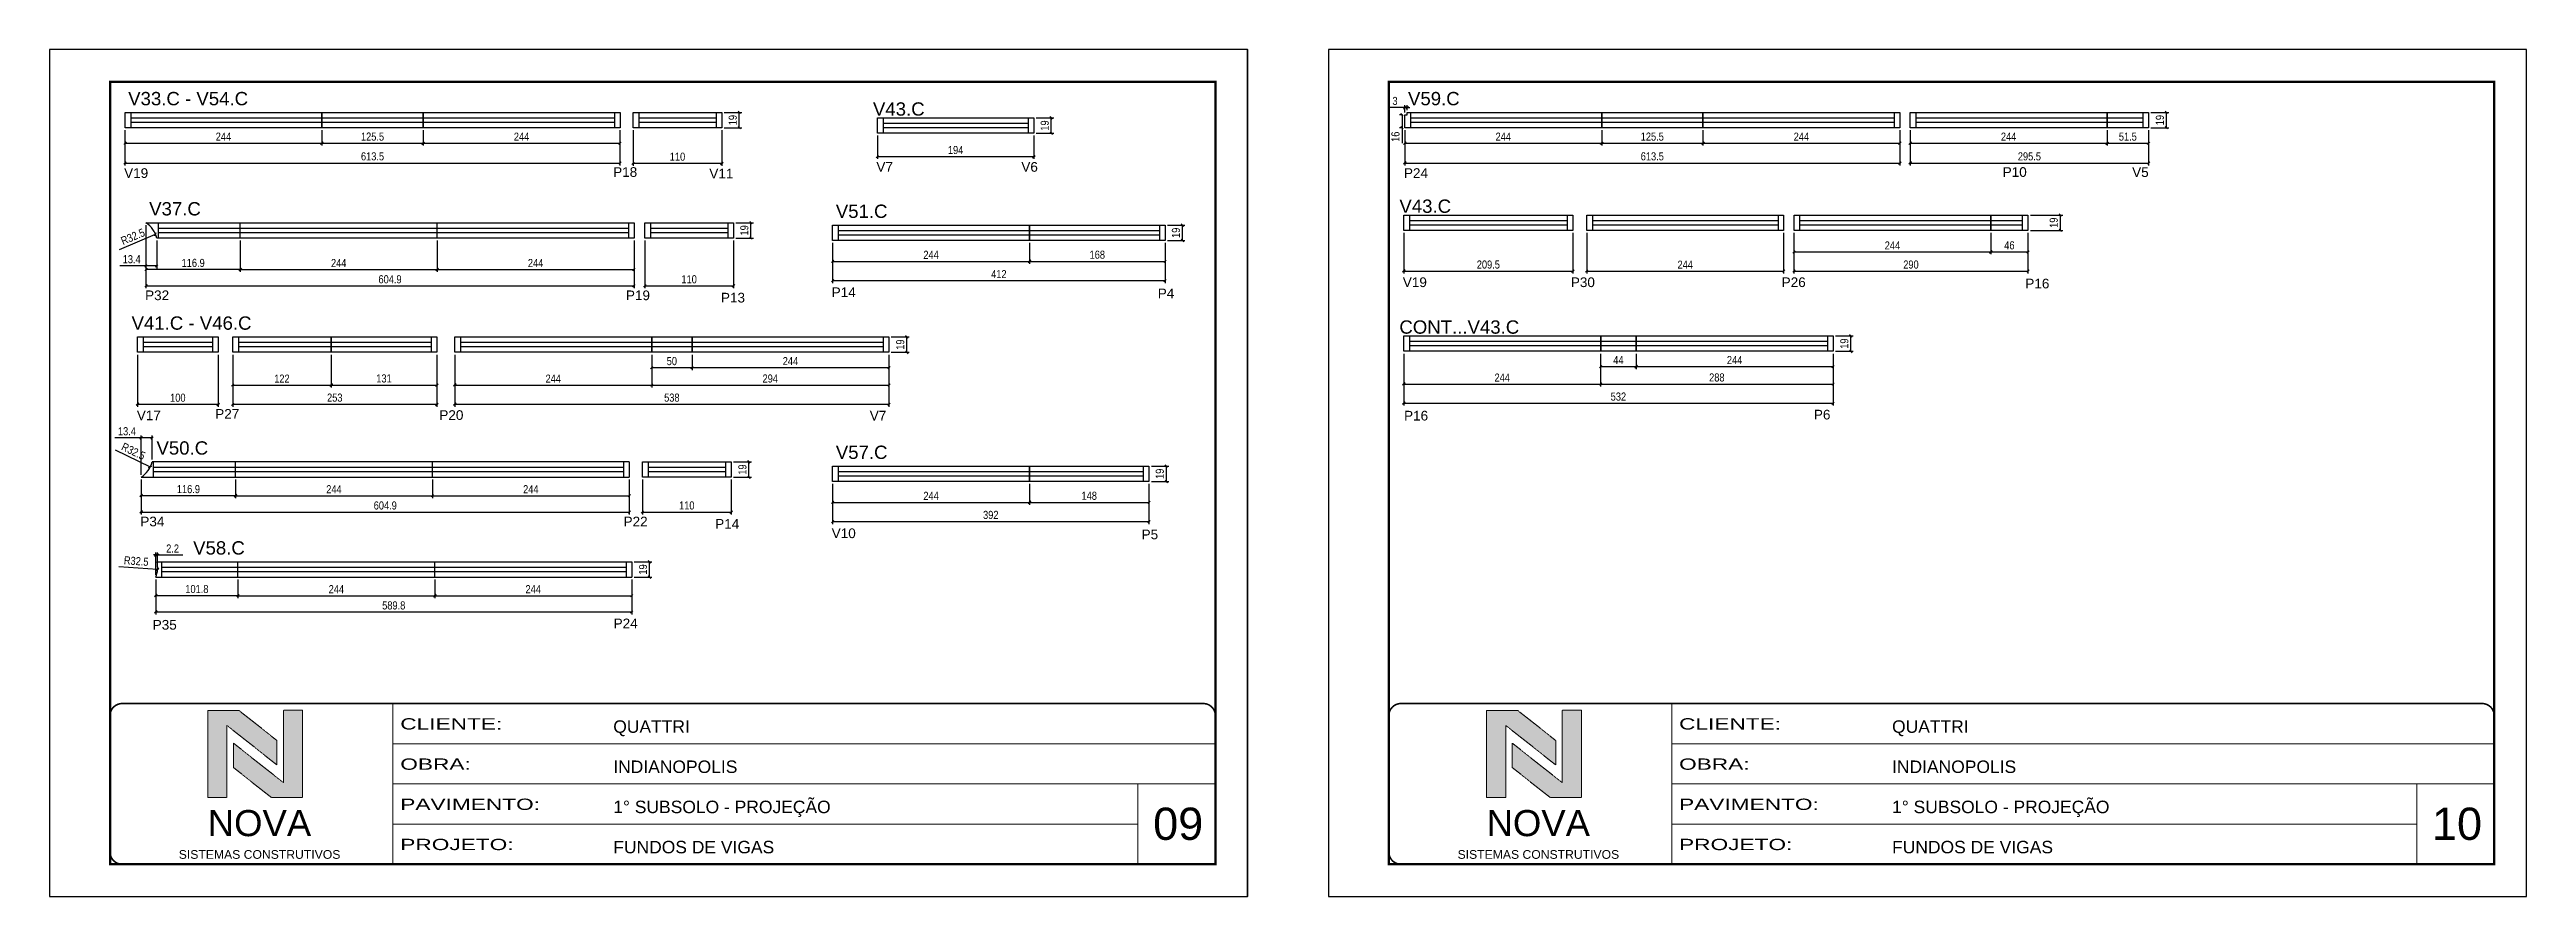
# Model space of a CAD drawing. Header units: millimetres. Extents: x 2012 to 8337, y 304 to 4842.
# Drawn here: x 2012 to 5082, y 304 to 1354 of the extents above; entities that cross this region are included whole.
import ezdxf

# ---------------------------------------------------------------- set-up
doc = ezdxf.new("R2010")
doc.units = ezdxf.units.MM
doc.linetypes.add('CONTINUO', pattern=[0])
doc.linetypes.add('DASHED', pattern=[0.75, 0.5, -0.25])
for name, color, linetype in [('222', 6, 'Continuous'), ('5', 5, 'Continuous'), ('COTA', 241, 'Continuous'), ('NOMENCLATURA', 7, 'Continuous'), ('Painéis', 200, 'Continuous'), ('SARR_2.2x7', 40, 'Continuous')]:
    doc.layers.add(name, color=color, linetype=linetype)
for name, color, linetype, lineweight in [('CARIMBO', 255, 'Continuous', 9), ('CARIMBO-LEGENDA', 75, 'Continuous', 15), ('Folhas', 255, 'Continuous', 9), ('SARRAFO DE PRESSAO', 251, 'DASHED', 9)]:
    doc.layers.add(name, color=color, linetype=linetype, lineweight=lineweight)
doc.layers.add('Laje_Perimetro', color=7, linetype='Continuous', plot=False)
doc.styles.add('arial', font='arial.ttf')
doc.styles.add('COTA TECNICA', font='techl___.ttf', dxfattribs={"height": 10})
doc.styles.add('COTA TECNICA-50', font='techl___.ttf', dxfattribs={"height": 10})
doc.styles.get("Standard").update_dxf_attribs({"font": 'arial.ttf'})
doc.styles.add('Tecnologia', font='')
doc.styles.get('Tecnologia').set_extended_font_data('Forgotten Futurist')
doc.dimstyles.new('COTA PAINEL-50', dxfattribs={"dimtxt": 10, "dimasz": 3, "dimexe": 3, "dimexo": 3, "dimgap": 3, "dimtad": 1, "dimdec": 1, "dimzin": 12, "dimdsep": 46, "dimtxsty": 'COTA TECNICA-50', "dimblk1": 'OBLIQUE', "dimblk2": 'OBLIQUE', "dimsah": 1, "dimcen": 0.9, "dimclrd": 4, "dimclre": 4, "dimclrt": 240, "dimadec": 1, "dimazin": 3, "dimtfac": 1, "dimtdec": 1, "dimtmove": 0, "dimatfit": 3, "dimfxl": 1, "dimtolj": 1, "dimtzin": 12, "dimarcsym": 0})
doc.dimstyles.new('PAINEL', dxfattribs={"dimtxt": 10, "dimasz": 3, "dimexe": 3, "dimexo": 3, "dimgap": 3, "dimtad": 1, "dimdec": 1, "dimzin": 12, "dimdsep": 46, "dimtxsty": 'COTA TECNICA', "dimblk1": 'OBLIQUE', "dimblk2": 'OBLIQUE', "dimsah": 1, "dimcen": 0.9, "dimclrd": 4, "dimclre": 4, "dimclrt": 240, "dimadec": 1, "dimazin": 3, "dimtfac": 1, "dimtdec": 1, "dimtmove": 0, "dimatfit": 3, "dimfxl": 1, "dimtolj": 1, "dimtzin": 12, "dimarcsym": 0})

msp = doc.modelspace()

# ---------------------------------------------------------------- texts
at = {"layer": '5', "linetype": 'Continuous'}
for s, rotation, p in [('V19', 359.99996, (2104.23, 1195.02)), ('P18', 359.99996, (2710.33, 1196.34)), ('V11', 359.99996, (2829.55, 1194.37)), ('V7', 359.99996, (3036.6, 1202.68)), ('V6', 359.99996, (3216.28, 1202.68)), ('P24', 359.99996, (3690.48, 1195.02)), ('P10', 359.99996, (4432.58, 1196.34)), ('V5', 359.99996, (4593.07, 1196.14)), ('P32', 359.99996, (2130.22, 1043.49)), ('P19', 359.99996, (2726.17, 1043.49)), ('P13', 359.99996, (2843.96, 1040.6)), ('P14', 359.99996, (2981.22, 1047.31)), ('P4', 359.99996, (3385.35, 1045.83)), ('V19', 359.99996, (3689.08, 1059.71)), ('P30', 359.99996, (3897.35, 1059.71)), ('P26', 359.99996, (4158.65, 1059.71)), ('P16', 359.99996, (4460.63, 1058.08)), ('V17', 359.99996, (2119.96, 894.68)), ('P27', 359.99996, (2217.14, 896.48)), ('P20', 359.99996, (2494.93, 895)), ('V7', 0.00004, (3028.4, 894.28)), ('P16', 359.99996, (3690.63, 894.28)), ('P6', 0.00004, (4198.59, 895.57)), ('P34', 359.99996, (2124.31, 763.05)), ('P22', 359.99996, (2723.25, 763.05)), ('P14', 359.99996, (2836.84, 760.16)), ('V10', 359.99996, (2981.22, 748.49)), ('P5', 359.99996, (3365.35, 747.01)), ('P35', 359.99996, (2139.66, 635.01)), ('P24', 359.99996, (2710.95, 636.71))]:
    msp.add_text(s, height=12, rotation=rotation, dxfattribs=at).set_placement(p)
at = {"layer": 'CARIMBO', "style": 'arial'}
for s, p in [('09', (3379.64, 374.35)), ('10', (4964.64, 374.35))]:
    msp.add_text(s, height=40, dxfattribs=at).set_placement(p)
at = {"layer": 'NOMENCLATURA', "linetype": 'Continuous'}
for s, p in [('V33.C - V54.C', (2109.25, 1285.13)), ('V59.C', (3695.5, 1285.13)), ('V43.C', (3032.36, 1272.23)), ('V43.C', (3684.84, 1151.75)), ('V37.C', (2135.25, 1148.51)), ('V51.C', (2986.32, 1145.46)), ('V41.C - V46.C', (2113.48, 1006.83)), ('CONT...V43.C', (3684.84, 1001.91)), ('V50.C', (2144.33, 852)), ('V57.C', (2986.32, 846.64)), ('V58.C', (2189.76, 728.11))]:
    msp.add_text(s, height=16.5, dxfattribs=at).set_placement(p)

# ---------------------------------------------------------------- blocks, each defined once
blk = doc.blocks.new('A$C64660E27')
at = {"layer": 'COTA', "true_color": 0x1a1a1a}
h = blk.add_hatch(color=250, dxfattribs=at)
h.dxf.hatch_style = 1
h.paths.add_polyline_path([(185.4, -11.6), (142.4, -11.6), (142.4, -131.6), (168.8, -131.6), (168.8, -32.2), (237.7, -86.7), (237.7, -53)])
at = {"layer": 'COTA'}
h = blk.add_hatch(color=20, dxfattribs=at)
h.dxf.hatch_style = 1
h.paths.add_polyline_path([(273, -11.4), (246.6, -11.4), (246.6, -111.1), (177.7, -56.6), (177.7, -90.2), (230, -131.6), (273, -131.6)])
for p, q in [((142.4, -131.6), (142.4, -11.6)), ((142.4, -11.6), (185.4, -11.6)), ((168.8, -32.2), (237.7, -86.7)), ((168.8, -131.6), (168.8, -32.2)), ((185.4, -11.6), (237.7, -53)), ((273, -11.4), (246.6, -11.4)), ((246.6, -111.1), (246.6, -11.4)), ((273, -11.4), (273, -131.6)), ((246.6, -111.1), (177.7, -56.6)), ((177.7, -90.2), (177.7, -56.6)), ((237.7, -86.7), (237.7, -53)), ((230, -131.6), (177.7, -90.2)), ((142.4, -131.6), (168.8, -131.6)), ((273, -131.6), (230, -131.6))]:
    blk.add_line(p, q)
at = {"layer": 'CARIMBO-LEGENDA', "color": 7, "linetype": 'Continuous', "ltscale": 100, "style": 'arial'}
blk.add_text('NOVA', height=36, dxfattribs=at).set_placement((142.4, -184.8))
at = {"layer": 'CARIMBO-LEGENDA', "color": 7, "linetype": 'Continuous', "style": 'arial'}
blk.add_text('SISTEMAS CONSTRUTIVOS', height=12, dxfattribs=at).set_placement((102.5, -216))
blk = doc.blocks.new('9999999999')
at = {"color": 30, "linetype": 'CONTINUO'}
for p, q in [((98564.6, 34230.2), (98564.6, 34429.4)), ((98564.6, 34379.6), (99584, 34379.6)), ((98564.6, 34329.8), (99488, 34329.8)), ((99584, 34329.8), (99488, 34329.8)), ((99488, 34329.8), (99488, 34230.2)), ((98564.6, 34280), (99488, 34280))]:
    blk.add_line(p, q, dxfattribs=at)
at = {"color": 30, "linetype": 'CONTINUO', "const_width": 2}
blk.add_lwpolyline([(99584, 34230.2), (99584, 34414.4, 0.414214), (99569, 34429.4), (98229, 34429.4, 0.414214), (98214, 34414.4), (98214, 34245.2, 0.414214), (98229, 34230.2), (99584, 34230.2)], format="xyb", dxfattribs=at)
at = {"layer": 'Folhas'}
blk.add_lwpolyline([(98139, 34190.2), (99624, 34190.2), (99624, 35240.2), (98139, 35240.2)], close=True, dxfattribs=at)
at = {"layer": 'Folhas', "color": 30, "const_width": 3}
blk.add_lwpolyline([(98214, 34230.2), (99584, 34230.2), (99584, 35200.2), (98214, 35200.2)], close=True, dxfattribs=at)
at = {"xscale": 0.9, "yscale": 0.9, "zscale": 0.9}
blk.add_blockref('A$C64660E27', (98206.9, 34431.3), dxfattribs=at)
at = {"color": 7, "linetype": 'Continuous', "ltscale": 5, "style": 'arial'}
for s, height, p in [('QUATTRI', 15.48, (98837.7, 34393.1)), ('INDIANOPOLIS', 15.483, (98837.7, 34343.3)), ('1° SUBSOLO - PROJEÇÃO', 15.483, (98837.7, 34293.5)), ('FUNDOS DE VIGAS', 15.483, (98837.7, 34243.7))]:
    blk.add_text(s, height=height, dxfattribs=at).set_placement(p)
at = {"layer": 'Folhas', "color": 7, "style": 'Tecnologia', "width": 1.5}
for s, p in [('CLIENTE:', (98573.7, 34397.2)), ('OBRA:', (98573.7, 34347.3)), ('PAVIMENTO:', (98573.7, 34297.5)), ('PROJETO:', (98573.7, 34247.7))]:
    blk.add_text(s, height=14, dxfattribs=at).set_placement(p)
blk = doc.blocks.new('_Oblique')
at = {"color": 0, "linetype": 'ByBlock', "lineweight": -2}
blk.add_line((-0.5, -0.5), (0.5, 0.5), dxfattribs=at)
blk = doc.blocks.new('*D18')
at = {"layer": 'COTA', "color": 4, "linetype": 'ByBlock', "lineweight": -2, "transparency": 16777216}
for p, q in [((2105.3, 1254.2), (2105.3, 1235.1)), ((2105.3, 1238.1), (2349.3, 1238.1)), ((2349.3, 1254.2), (2349.3, 1235.1))]:
    blk.add_line(p, q, dxfattribs=at)
at = {"layer": 'Defpoints', "color": 0, "linetype": 'ByBlock', "transparency": 16777216}
for p in [(2105.3, 1257.2), (2349.3, 1257.2), (2349.3, 1238.1)]:
    blk.add_point(p, dxfattribs=at)
at = {"layer": 'COTA', "color": 4, "linetype": 'ByBlock', "lineweight": -2, "transparency": 16777216, "xscale": 3, "yscale": 3, "zscale": 3, "rotation": 180}
blk.add_blockref('_Oblique', (2105.3, 1238.1), dxfattribs=at)
at = {"layer": 'COTA', "color": 4, "linetype": 'ByBlock', "lineweight": -2, "transparency": 16777216, "xscale": 3, "yscale": 3, "zscale": 3}
blk.add_blockref('_Oblique', (2349.3, 1238.1), dxfattribs=at)
at = {"layer": 'COTA', "color": 240, "linetype": 'ByBlock', "transparency": 16777216, "insert": (2227.3, 1246.2), "char_height": 10, "attachment_point": 5, "style": 'COTA TECNICA-50'}
blk.add_mtext('\\A1;244', dxfattribs=at)
blk = doc.blocks.new('*D19')
at = {"layer": 'COTA', "color": 4, "linetype": 'ByBlock', "lineweight": -2, "transparency": 16777216}
for p, q in [((2474.8, 1254.2), (2474.8, 1235.1)), ((2474.8, 1238.1), (2718.8, 1238.1)), ((2718.8, 1254.2), (2718.8, 1235.1))]:
    blk.add_line(p, q, dxfattribs=at)
at = {"layer": 'Defpoints', "color": 0, "linetype": 'ByBlock', "transparency": 16777216}
for p in [(2474.8, 1257.2), (2718.8, 1257.2), (2718.8, 1238.1)]:
    blk.add_point(p, dxfattribs=at)
at = {"layer": 'COTA', "color": 4, "linetype": 'ByBlock', "lineweight": -2, "transparency": 16777216, "xscale": 3, "yscale": 3, "zscale": 3, "rotation": 180}
blk.add_blockref('_Oblique', (2474.8, 1238.1), dxfattribs=at)
at = {"layer": 'COTA', "color": 4, "linetype": 'ByBlock', "lineweight": -2, "transparency": 16777216, "xscale": 3, "yscale": 3, "zscale": 3}
blk.add_blockref('_Oblique', (2718.8, 1238.1), dxfattribs=at)
at = {"layer": 'COTA', "color": 240, "linetype": 'ByBlock', "transparency": 16777216, "insert": (2596.8, 1246.2), "char_height": 10, "attachment_point": 5, "style": 'COTA TECNICA-50'}
blk.add_mtext('\\A1;244', dxfattribs=at)
blk = doc.blocks.new('*D175')
at = {"layer": 'COTA', "color": 4, "lineweight": -2, "transparency": 16777216}
for p, q in [((2105.3, 1254.2), (2105.3, 1210.5)), ((2718.8, 1254.2), (2718.8, 1210.5)), ((2105.3, 1213.5), (2718.8, 1213.5))]:
    blk.add_line(p, q, dxfattribs=at)
at = {"layer": 'Defpoints', "color": 0, "transparency": 16777216}
for p in [(2105.3, 1257.2), (2718.8, 1257.2), (2718.8, 1213.5)]:
    blk.add_point(p, dxfattribs=at)
at = {"layer": 'COTA', "color": 4, "lineweight": -2, "transparency": 16777216, "xscale": 3, "yscale": 3, "zscale": 3, "rotation": 180}
blk.add_blockref('_Oblique', (2105.3, 1213.5), dxfattribs=at)
at = {"layer": 'COTA', "color": 4, "lineweight": -2, "transparency": 16777216, "xscale": 3, "yscale": 3, "zscale": 3}
blk.add_blockref('_Oblique', (2718.8, 1213.5), dxfattribs=at)
at = {"layer": 'COTA', "color": 240, "transparency": 16777216, "insert": (2412.1, 1221.7), "char_height": 10, "attachment_point": 5, "style": 'COTA TECNICA'}
blk.add_mtext('\\A1;613.5', dxfattribs=at)
blk = doc.blocks.new('*D20')
at = {"layer": 'COTA', "color": 4, "linetype": 'ByBlock', "lineweight": -2, "transparency": 16777216}
for p, q in [((2349.3, 1254.2), (2349.3, 1235.1)), ((2349.3, 1238.1), (2474.8, 1238.1)), ((2474.8, 1254.2), (2474.8, 1235.1))]:
    blk.add_line(p, q, dxfattribs=at)
at = {"layer": 'Defpoints', "color": 0, "linetype": 'ByBlock', "transparency": 16777216}
for p in [(2349.3, 1257.2), (2474.8, 1257.2), (2474.8, 1238.1)]:
    blk.add_point(p, dxfattribs=at)
at = {"layer": 'COTA', "color": 4, "linetype": 'ByBlock', "lineweight": -2, "transparency": 16777216, "xscale": 3, "yscale": 3, "zscale": 3, "rotation": 180}
blk.add_blockref('_Oblique', (2349.3, 1238.1), dxfattribs=at)
at = {"layer": 'COTA', "color": 4, "linetype": 'ByBlock', "lineweight": -2, "transparency": 16777216, "xscale": 3, "yscale": 3, "zscale": 3}
blk.add_blockref('_Oblique', (2474.8, 1238.1), dxfattribs=at)
at = {"layer": 'COTA', "color": 240, "linetype": 'ByBlock', "transparency": 16777216, "insert": (2412.1, 1246.2), "char_height": 10, "attachment_point": 5, "style": 'COTA TECNICA-50'}
blk.add_mtext('\\A1;125.5', dxfattribs=at)
blk = doc.blocks.new('*D176')
at = {"layer": 'COTA', "color": 4, "lineweight": -2, "transparency": 16777216}
for p, q in [((2735.1, 1254.2), (2735.1, 1210.2)), ((2845.1, 1254.2), (2845.1, 1210.2)), ((2735.1, 1213.2), (2845.1, 1213.2))]:
    blk.add_line(p, q, dxfattribs=at)
at = {"layer": 'Defpoints', "color": 0, "transparency": 16777216}
for p in [(2735.1, 1257.2), (2845.1, 1257.2), (2845.1, 1213.2)]:
    blk.add_point(p, dxfattribs=at)
at = {"layer": 'COTA', "color": 4, "lineweight": -2, "transparency": 16777216, "xscale": 3, "yscale": 3, "zscale": 3, "rotation": 180}
blk.add_blockref('_Oblique', (2735.1, 1213.2), dxfattribs=at)
at = {"layer": 'COTA', "color": 4, "lineweight": -2, "transparency": 16777216, "xscale": 3, "yscale": 3, "zscale": 3}
blk.add_blockref('_Oblique', (2845.1, 1213.2), dxfattribs=at)
at = {"layer": 'COTA', "color": 240, "transparency": 16777216, "insert": (2790.1, 1221.3), "char_height": 10, "attachment_point": 5, "style": 'COTA TECNICA'}
blk.add_mtext('\\A1;110', dxfattribs=at)
blk = doc.blocks.new('*D177')
at = {"layer": 'Defpoints', "color": 0, "transparency": 16777216}
for p in [(2845.1, 1276.2), (2866.7, 1276.2), (2845.1, 1257.2)]:
    blk.add_point(p, dxfattribs=at)
at = {"layer": 'Painéis', "color": 4, "lineweight": -2, "transparency": 16777216}
for p, q in [((2848.1, 1276.2), (2869.7, 1276.2)), ((2866.7, 1257.2), (2866.7, 1276.2)), ((2848.1, 1257.2), (2869.7, 1257.2))]:
    blk.add_line(p, q, dxfattribs=at)
at = {"layer": 'Painéis', "color": 4, "lineweight": -2, "transparency": 16777216, "xscale": 3, "yscale": 3, "zscale": 3}
for p, rotation in [((2866.7, 1276.2), 90), ((2866.7, 1257.2), 270)]:
    blk.add_blockref('_Oblique', p, dxfattribs=dict(at, rotation=rotation))
at = {"layer": 'Painéis', "color": 240, "transparency": 16777216, "insert": (2858.6, 1266.7), "char_height": 10, "attachment_point": 5, "rotation": 90, "style": 'COTA TECNICA'}
blk.add_mtext('\\A1;19', dxfattribs=at)
blk = doc.blocks.new('*D21')
at = {"layer": 'Defpoints', "color": 0, "transparency": 16777216}
for p in [(2248.2, 1120.5), (2492.2, 1120.5), (2492.2, 1081.5)]:
    blk.add_point(p, dxfattribs=at)
at = {"layer": 'Painéis', "color": 4, "lineweight": -2, "transparency": 16777216}
for p, q in [((2248.2, 1117.5), (2248.2, 1078.5)), ((2492.2, 1117.5), (2492.2, 1078.5)), ((2248.2, 1081.5), (2492.2, 1081.5))]:
    blk.add_line(p, q, dxfattribs=at)
at = {"layer": 'Painéis', "color": 4, "lineweight": -2, "transparency": 16777216, "xscale": 3, "yscale": 3, "zscale": 3, "rotation": 180}
blk.add_blockref('_Oblique', (2248.2, 1081.5), dxfattribs=at)
at = {"layer": 'Painéis', "color": 4, "lineweight": -2, "transparency": 16777216, "xscale": 3, "yscale": 3, "zscale": 3}
blk.add_blockref('_Oblique', (2492.2, 1081.5), dxfattribs=at)
at = {"layer": 'Painéis', "color": 240, "transparency": 16777216, "insert": (2370.2, 1089.5), "char_height": 10, "attachment_point": 5, "style": 'COTA TECNICA'}
blk.add_mtext('\\A1;244', dxfattribs=at)
blk = doc.blocks.new('*D22')
at = {"layer": 'Defpoints', "color": 0, "transparency": 16777216}
for p in [(2492.2, 1120.5), (2736.2, 1120.5), (2736.2, 1081.5)]:
    blk.add_point(p, dxfattribs=at)
at = {"layer": 'Painéis', "color": 4, "lineweight": -2, "transparency": 16777216}
for p, q in [((2492.2, 1117.5), (2492.2, 1078.5)), ((2736.2, 1117.5), (2736.2, 1078.5)), ((2492.2, 1081.5), (2736.2, 1081.5))]:
    blk.add_line(p, q, dxfattribs=at)
at = {"layer": 'Painéis', "color": 4, "lineweight": -2, "transparency": 16777216, "xscale": 3, "yscale": 3, "zscale": 3, "rotation": 180}
blk.add_blockref('_Oblique', (2492.2, 1081.5), dxfattribs=at)
at = {"layer": 'Painéis', "color": 4, "lineweight": -2, "transparency": 16777216, "xscale": 3, "yscale": 3, "zscale": 3}
blk.add_blockref('_Oblique', (2736.2, 1081.5), dxfattribs=at)
at = {"layer": 'Painéis', "color": 240, "transparency": 16777216, "insert": (2614.2, 1089.5), "char_height": 10, "attachment_point": 5, "style": 'COTA TECNICA'}
blk.add_mtext('\\A1;244', dxfattribs=at)
blk = doc.blocks.new('*D180')
at = {"layer": 'Defpoints', "color": 0, "transparency": 16777216}
for p in [(2131.3, 1139.5), (2248.2, 1120.5), (2131.3, 1081.5)]:
    blk.add_point(p, dxfattribs=at)
at = {"layer": 'Painéis', "color": 4, "lineweight": -2, "transparency": 16777216}
for p, q in [((2131.3, 1136.5), (2131.3, 1078.5)), ((2248.2, 1117.5), (2248.2, 1078.5)), ((2248.2, 1081.5), (2131.3, 1081.5))]:
    blk.add_line(p, q, dxfattribs=at)
at = {"layer": 'Painéis', "color": 4, "lineweight": -2, "transparency": 16777216, "xscale": 3, "yscale": 3, "zscale": 3, "rotation": 180}
blk.add_blockref('_Oblique', (2131.3, 1081.5), dxfattribs=at)
at = {"layer": 'Painéis', "color": 4, "lineweight": -2, "transparency": 16777216, "xscale": 3, "yscale": 3, "zscale": 3}
blk.add_blockref('_Oblique', (2248.2, 1081.5), dxfattribs=at)
at = {"layer": 'Painéis', "color": 240, "transparency": 16777216, "insert": (2189.8, 1089.6), "char_height": 10, "attachment_point": 5, "style": 'COTA TECNICA'}
blk.add_mtext('\\A1;116.9', dxfattribs=at)
blk = doc.blocks.new('*D181')
at = {"layer": 'Defpoints', "color": 0, "transparency": 16777216}
for p in [(2131.3, 1139.5), (2736.2, 1120.5), (2736.2, 1061.2)]:
    blk.add_point(p, dxfattribs=at)
at = {"layer": 'Painéis', "color": 4, "lineweight": -2, "transparency": 16777216}
for p, q in [((2131.3, 1136.5), (2131.3, 1058.2)), ((2736.2, 1117.5), (2736.2, 1058.2)), ((2131.3, 1061.2), (2736.2, 1061.2))]:
    blk.add_line(p, q, dxfattribs=at)
at = {"layer": 'Painéis', "color": 4, "lineweight": -2, "transparency": 16777216, "xscale": 3, "yscale": 3, "zscale": 3, "rotation": 180}
blk.add_blockref('_Oblique', (2131.3, 1061.2), dxfattribs=at)
at = {"layer": 'Painéis', "color": 4, "lineweight": -2, "transparency": 16777216, "xscale": 3, "yscale": 3, "zscale": 3}
blk.add_blockref('_Oblique', (2736.2, 1061.2), dxfattribs=at)
at = {"layer": 'Painéis', "color": 240, "transparency": 16777216, "insert": (2433.8, 1069.3), "char_height": 10, "attachment_point": 5, "style": 'COTA TECNICA'}
blk.add_mtext('\\A1;604.9', dxfattribs=at)
blk = doc.blocks.new('*D182')
at = {"layer": 'COTA', "color": 4, "lineweight": -2, "transparency": 16777216}
for p, q in [((2749.5, 1117.5), (2749.5, 1058.2)), ((2859.5, 1117.5), (2859.5, 1058.2)), ((2749.5, 1061.2), (2859.5, 1061.2))]:
    blk.add_line(p, q, dxfattribs=at)
at = {"layer": 'Defpoints', "color": 0, "transparency": 16777216}
for p in [(2749.5, 1120.5), (2859.5, 1120.5), (2859.5, 1061.2)]:
    blk.add_point(p, dxfattribs=at)
at = {"layer": 'COTA', "color": 4, "lineweight": -2, "transparency": 16777216, "xscale": 3, "yscale": 3, "zscale": 3, "rotation": 180}
blk.add_blockref('_Oblique', (2749.5, 1061.2), dxfattribs=at)
at = {"layer": 'COTA', "color": 4, "lineweight": -2, "transparency": 16777216, "xscale": 3, "yscale": 3, "zscale": 3}
blk.add_blockref('_Oblique', (2859.5, 1061.2), dxfattribs=at)
at = {"layer": 'COTA', "color": 240, "transparency": 16777216, "insert": (2804.5, 1069.3), "char_height": 10, "attachment_point": 5, "style": 'COTA TECNICA'}
blk.add_mtext('\\A1;110', dxfattribs=at)
blk = doc.blocks.new('*D183')
at = {"layer": 'Defpoints', "color": 0, "transparency": 16777216}
for p in [(2859.5, 1139.5), (2881.1, 1139.5), (2859.5, 1120.5)]:
    blk.add_point(p, dxfattribs=at)
at = {"layer": 'Painéis', "color": 4, "lineweight": -2, "transparency": 16777216}
for p, q in [((2862.5, 1139.5), (2884.1, 1139.5)), ((2881.1, 1120.5), (2881.1, 1139.5)), ((2862.5, 1120.5), (2884.1, 1120.5))]:
    blk.add_line(p, q, dxfattribs=at)
at = {"layer": 'Painéis', "color": 4, "lineweight": -2, "transparency": 16777216, "xscale": 3, "yscale": 3, "zscale": 3}
for p, rotation in [((2881.1, 1139.5), 90), ((2881.1, 1120.5), 270)]:
    blk.add_blockref('_Oblique', p, dxfattribs=dict(at, rotation=rotation))
at = {"layer": 'Painéis', "color": 240, "transparency": 16777216, "insert": (2873, 1130), "char_height": 10, "attachment_point": 5, "rotation": 90, "style": 'COTA TECNICA'}
blk.add_mtext('\\A1;19', dxfattribs=at)
blk = doc.blocks.new('*D184')
at = {"layer": 'Defpoints', "color": 0, "transparency": 16777216}
for p in [(2131.3, 1139.5), (2144.7, 1120.5), (2131.3, 1085.9)]:
    blk.add_point(p, dxfattribs=at)
at = {"layer": 'Painéis', "color": 4, "lineweight": -2, "transparency": 16777216}
for p, q in [((2131.3, 1136.5), (2131.3, 1082.9)), ((2144.7, 1117.5), (2144.7, 1082.9)), ((2131.3, 1085.9), (2098.8, 1085.9)), ((2144.7, 1085.9), (2131.3, 1085.9))]:
    blk.add_line(p, q, dxfattribs=at)
at = {"layer": 'Painéis', "color": 4, "lineweight": -2, "transparency": 16777216, "xscale": 3, "yscale": 3, "zscale": 3, "rotation": 180}
blk.add_blockref('_Oblique', (2131.3, 1085.9), dxfattribs=at)
at = {"layer": 'Painéis', "color": 4, "lineweight": -2, "transparency": 16777216, "xscale": 3, "yscale": 3, "zscale": 3}
blk.add_blockref('_Oblique', (2144.7, 1085.9), dxfattribs=at)
at = {"layer": 'Painéis', "color": 240, "transparency": 16777216, "insert": (2113.6, 1094.2), "char_height": 10, "attachment_point": 5, "style": 'COTA TECNICA'}
blk.add_mtext('\\A1;13.4', dxfattribs=at)
blk = doc.blocks.new('*D185')
at = {"layer": 'Defpoints', "color": 0, "transparency": 16777216}
for p in [(2113.2, 1112.5), (2143.2, 1125.2)]:
    blk.add_point(p, dxfattribs=at)
at = {"layer": 'Painéis', "color": 4, "lineweight": -2, "transparency": 16777216}
blk.add_line((2098.7, 1106.4), (2143.2, 1125.2), dxfattribs=at)
at = {"layer": 'Painéis', "color": 4, "lineweight": -2, "transparency": 16777216, "xscale": 3, "yscale": 3, "zscale": 3, "rotation": 22.95666572660379}
blk.add_blockref('_Oblique', (2143.2, 1125.2), dxfattribs=at)
at = {"layer": 'Painéis', "color": 240, "transparency": 16777216, "insert": (2115, 1122.2), "char_height": 10, "attachment_point": 5, "rotation": 22.9567, "style": 'COTA TECNICA'}
blk.add_mtext('\\A1;R32.5', dxfattribs=at)
blk = doc.blocks.new('*D70')
at = {"layer": 'COTA', "color": 4, "linetype": 'ByBlock', "lineweight": -2, "transparency": 16777216}
for p, q in [((2238.8, 975.9), (2238.8, 935.2)), ((2360.8, 975.9), (2360.8, 935.2)), ((2238.8, 938.2), (2360.8, 938.2))]:
    blk.add_line(p, q, dxfattribs=at)
at = {"layer": 'Defpoints', "color": 0, "linetype": 'ByBlock', "transparency": 16777216}
for p in [(2238.8, 978.9), (2360.8, 978.9), (2360.8, 938.2)]:
    blk.add_point(p, dxfattribs=at)
at = {"layer": 'COTA', "color": 4, "linetype": 'ByBlock', "lineweight": -2, "transparency": 16777216, "xscale": 3, "yscale": 3, "zscale": 3, "rotation": 180}
blk.add_blockref('_Oblique', (2238.8, 938.2), dxfattribs=at)
at = {"layer": 'COTA', "color": 4, "linetype": 'ByBlock', "lineweight": -2, "transparency": 16777216, "xscale": 3, "yscale": 3, "zscale": 3}
blk.add_blockref('_Oblique', (2360.8, 938.2), dxfattribs=at)
at = {"layer": 'COTA', "color": 240, "linetype": 'ByBlock', "transparency": 16777216, "insert": (2299.8, 946.2), "char_height": 10, "attachment_point": 5, "style": 'COTA TECNICA-50'}
blk.add_mtext('\\A1;122', dxfattribs=at)
blk = doc.blocks.new('*D71')
at = {"layer": 'COTA', "color": 4, "linetype": 'ByBlock', "lineweight": -2, "transparency": 16777216}
for p, q in [((2360.8, 975.9), (2360.8, 935.2)), ((2491.8, 975.9), (2491.8, 935.2)), ((2360.8, 938.2), (2491.8, 938.2))]:
    blk.add_line(p, q, dxfattribs=at)
at = {"layer": 'Defpoints', "color": 0, "linetype": 'ByBlock', "transparency": 16777216}
for p in [(2360.8, 978.9), (2491.8, 978.9), (2491.8, 938.2)]:
    blk.add_point(p, dxfattribs=at)
at = {"layer": 'COTA', "color": 4, "linetype": 'ByBlock', "lineweight": -2, "transparency": 16777216, "xscale": 3, "yscale": 3, "zscale": 3, "rotation": 180}
blk.add_blockref('_Oblique', (2360.8, 938.2), dxfattribs=at)
at = {"layer": 'COTA', "color": 4, "linetype": 'ByBlock', "lineweight": -2, "transparency": 16777216, "xscale": 3, "yscale": 3, "zscale": 3}
blk.add_blockref('_Oblique', (2491.8, 938.2), dxfattribs=at)
at = {"layer": 'COTA', "color": 240, "linetype": 'ByBlock', "transparency": 16777216, "insert": (2426.3, 946.4), "char_height": 10, "attachment_point": 5, "style": 'COTA TECNICA-50'}
blk.add_mtext('\\A1;131', dxfattribs=at)
blk = doc.blocks.new('*D207')
at = {"layer": 'COTA', "color": 4, "lineweight": -2, "transparency": 16777216}
for p, q in [((2238.8, 975.9), (2238.8, 911.4)), ((2491.8, 975.9), (2491.8, 911.4)), ((2238.8, 914.4), (2491.8, 914.4))]:
    blk.add_line(p, q, dxfattribs=at)
at = {"layer": 'Defpoints', "color": 0, "transparency": 16777216}
for p in [(2238.8, 978.9), (2491.8, 978.9), (2491.8, 914.4)]:
    blk.add_point(p, dxfattribs=at)
at = {"layer": 'COTA', "color": 4, "lineweight": -2, "transparency": 16777216, "xscale": 3, "yscale": 3, "zscale": 3, "rotation": 180}
blk.add_blockref('_Oblique', (2238.8, 914.4), dxfattribs=at)
at = {"layer": 'COTA', "color": 4, "lineweight": -2, "transparency": 16777216, "xscale": 3, "yscale": 3, "zscale": 3}
blk.add_blockref('_Oblique', (2491.8, 914.4), dxfattribs=at)
at = {"layer": 'COTA', "color": 240, "transparency": 16777216, "insert": (2365.3, 922.6), "char_height": 10, "attachment_point": 5, "style": 'COTA TECNICA'}
blk.add_mtext('\\A1;253', dxfattribs=at)
blk = doc.blocks.new('*D72')
at = {"layer": 'COTA', "color": 4, "linetype": 'ByBlock', "lineweight": -2, "transparency": 16777216}
for p, q in [((2514.1, 975.9), (2514.1, 935.2)), ((2758.1, 975.9), (2758.1, 935.2)), ((2514.1, 938.2), (2758.1, 938.2))]:
    blk.add_line(p, q, dxfattribs=at)
at = {"layer": 'Defpoints', "color": 0, "linetype": 'ByBlock', "transparency": 16777216}
for p in [(2514.1, 978.9), (2758.1, 978.9), (2758.1, 938.2)]:
    blk.add_point(p, dxfattribs=at)
at = {"layer": 'COTA', "color": 4, "linetype": 'ByBlock', "lineweight": -2, "transparency": 16777216, "xscale": 3, "yscale": 3, "zscale": 3, "rotation": 180}
blk.add_blockref('_Oblique', (2514.1, 938.2), dxfattribs=at)
at = {"layer": 'COTA', "color": 4, "linetype": 'ByBlock', "lineweight": -2, "transparency": 16777216, "xscale": 3, "yscale": 3, "zscale": 3}
blk.add_blockref('_Oblique', (2758.1, 938.2), dxfattribs=at)
at = {"layer": 'COTA', "color": 240, "linetype": 'ByBlock', "transparency": 16777216, "insert": (2636.1, 946.2), "char_height": 10, "attachment_point": 5, "style": 'COTA TECNICA-50'}
blk.add_mtext('\\A1;244', dxfattribs=at)
blk = doc.blocks.new('*D73')
at = {"layer": 'COTA', "color": 4, "linetype": 'ByBlock', "lineweight": -2, "transparency": 16777216}
for p, q in [((2808.1, 975.9), (2808.1, 956.8)), ((2808.1, 959.8), (3052.1, 959.8)), ((3052.1, 975.9), (3052.1, 956.8))]:
    blk.add_line(p, q, dxfattribs=at)
at = {"layer": 'Defpoints', "color": 0, "linetype": 'ByBlock', "transparency": 16777216}
for p in [(2808.1, 978.9), (3052.1, 978.9), (3052.1, 959.8)]:
    blk.add_point(p, dxfattribs=at)
at = {"layer": 'COTA', "color": 4, "linetype": 'ByBlock', "lineweight": -2, "transparency": 16777216, "xscale": 3, "yscale": 3, "zscale": 3, "rotation": 180}
blk.add_blockref('_Oblique', (2808.1, 959.8), dxfattribs=at)
at = {"layer": 'COTA', "color": 4, "linetype": 'ByBlock', "lineweight": -2, "transparency": 16777216, "xscale": 3, "yscale": 3, "zscale": 3}
blk.add_blockref('_Oblique', (3052.1, 959.8), dxfattribs=at)
at = {"layer": 'COTA', "color": 240, "linetype": 'ByBlock', "transparency": 16777216, "insert": (2930.1, 967.9), "char_height": 10, "attachment_point": 5, "style": 'COTA TECNICA-50'}
blk.add_mtext('\\A1;244', dxfattribs=at)
blk = doc.blocks.new('*D208')
at = {"layer": 'COTA', "color": 4, "lineweight": -2, "transparency": 16777216}
for p, q in [((2514.1, 975.9), (2514.1, 911.4)), ((3052.1, 975.9), (3052.1, 911.4)), ((2514.1, 914.4), (3052.1, 914.4))]:
    blk.add_line(p, q, dxfattribs=at)
at = {"layer": 'Defpoints', "color": 0, "transparency": 16777216}
for p in [(2514.1, 978.9), (3052.1, 978.9), (3052.1, 914.4)]:
    blk.add_point(p, dxfattribs=at)
at = {"layer": 'COTA', "color": 4, "lineweight": -2, "transparency": 16777216, "xscale": 3, "yscale": 3, "zscale": 3, "rotation": 180}
blk.add_blockref('_Oblique', (2514.1, 914.4), dxfattribs=at)
at = {"layer": 'COTA', "color": 4, "lineweight": -2, "transparency": 16777216, "xscale": 3, "yscale": 3, "zscale": 3}
blk.add_blockref('_Oblique', (3052.1, 914.4), dxfattribs=at)
at = {"layer": 'COTA', "color": 240, "transparency": 16777216, "insert": (2783.1, 922.6), "char_height": 10, "attachment_point": 5, "style": 'COTA TECNICA'}
blk.add_mtext('\\A1;538', dxfattribs=at)
blk = doc.blocks.new('*D74')
at = {"layer": 'COTA', "color": 4, "linetype": 'ByBlock', "lineweight": -2, "transparency": 16777216}
for p, q in [((2758.1, 975.9), (2758.1, 956.8)), ((2758.1, 959.8), (2808.1, 959.8)), ((2808.1, 975.9), (2808.1, 956.8))]:
    blk.add_line(p, q, dxfattribs=at)
at = {"layer": 'Defpoints', "color": 0, "linetype": 'ByBlock', "transparency": 16777216}
for p in [(2758.1, 978.9), (2808.1, 978.9), (2808.1, 959.8)]:
    blk.add_point(p, dxfattribs=at)
at = {"layer": 'COTA', "color": 4, "linetype": 'ByBlock', "lineweight": -2, "transparency": 16777216, "xscale": 3, "yscale": 3, "zscale": 3, "rotation": 180}
blk.add_blockref('_Oblique', (2758.1, 959.8), dxfattribs=at)
at = {"layer": 'COTA', "color": 4, "linetype": 'ByBlock', "lineweight": -2, "transparency": 16777216, "xscale": 3, "yscale": 3, "zscale": 3}
blk.add_blockref('_Oblique', (2808.1, 959.8), dxfattribs=at)
at = {"layer": 'COTA', "color": 240, "linetype": 'ByBlock', "transparency": 16777216, "insert": (2783.1, 967.9), "char_height": 10, "attachment_point": 5, "style": 'COTA TECNICA-50'}
blk.add_mtext('\\A1;50', dxfattribs=at)
blk = doc.blocks.new('*D75')
at = {"layer": 'Defpoints', "color": 0, "transparency": 16777216}
for p in [(2758.1, 978.9), (3052.1, 978.9), (3052.1, 938.2)]:
    blk.add_point(p, dxfattribs=at)
at = {"layer": 'Painéis', "color": 4, "lineweight": -2, "transparency": 16777216}
for p, q in [((2758.1, 975.9), (2758.1, 935.2)), ((3052.1, 975.9), (3052.1, 935.2)), ((2758.1, 938.2), (3052.1, 938.2))]:
    blk.add_line(p, q, dxfattribs=at)
at = {"layer": 'Painéis', "color": 4, "lineweight": -2, "transparency": 16777216, "xscale": 3, "yscale": 3, "zscale": 3, "rotation": 180}
blk.add_blockref('_Oblique', (2758.1, 938.2), dxfattribs=at)
at = {"layer": 'Painéis', "color": 4, "lineweight": -2, "transparency": 16777216, "xscale": 3, "yscale": 3, "zscale": 3}
blk.add_blockref('_Oblique', (3052.1, 938.2), dxfattribs=at)
at = {"layer": 'Painéis', "color": 240, "transparency": 16777216, "insert": (2905.1, 946.3), "char_height": 10, "attachment_point": 5, "style": 'COTA TECNICA'}
blk.add_mtext('\\A1;294', dxfattribs=at)
blk = doc.blocks.new('*D76')
at = {"layer": 'COTA', "color": 4, "lineweight": -2, "transparency": 16777216}
for p, q in [((3055.1, 997.9), (3077.3, 997.9)), ((3074.3, 978.9), (3074.3, 997.9)), ((3055.1, 978.9), (3077.3, 978.9))]:
    blk.add_line(p, q, dxfattribs=at)
at = {"layer": 'Defpoints', "color": 0, "transparency": 16777216}
for p in [(3052.1, 997.9), (3074.3, 997.9), (3052.1, 978.9)]:
    blk.add_point(p, dxfattribs=at)
at = {"layer": 'COTA', "color": 4, "lineweight": -2, "transparency": 16777216, "xscale": 3, "yscale": 3, "zscale": 3}
for p, rotation in [((3074.3, 997.9), 90), ((3074.3, 978.9), 270)]:
    blk.add_blockref('_Oblique', p, dxfattribs=dict(at, rotation=rotation))
at = {"layer": 'COTA', "color": 240, "transparency": 16777216, "insert": (3066.2, 988.4), "char_height": 10, "attachment_point": 5, "rotation": 90, "style": 'COTA TECNICA'}
blk.add_mtext('\\A1;19', dxfattribs=at)
blk = doc.blocks.new('*D211')
at = {"layer": 'COTA', "color": 4, "lineweight": -2, "transparency": 16777216}
for p, q in [((2120.8, 975.9), (2120.8, 911.4)), ((2220.8, 975.9), (2220.8, 911.4)), ((2120.8, 914.4), (2220.8, 914.4))]:
    blk.add_line(p, q, dxfattribs=at)
at = {"layer": 'Defpoints', "color": 0, "transparency": 16777216}
for p in [(2120.8, 978.9), (2220.8, 978.9), (2220.8, 914.4)]:
    blk.add_point(p, dxfattribs=at)
at = {"layer": 'COTA', "color": 4, "lineweight": -2, "transparency": 16777216, "xscale": 3, "yscale": 3, "zscale": 3, "rotation": 180}
blk.add_blockref('_Oblique', (2120.8, 914.4), dxfattribs=at)
at = {"layer": 'COTA', "color": 4, "lineweight": -2, "transparency": 16777216, "xscale": 3, "yscale": 3, "zscale": 3}
blk.add_blockref('_Oblique', (2220.8, 914.4), dxfattribs=at)
at = {"layer": 'COTA', "color": 240, "transparency": 16777216, "insert": (2170.8, 922.5), "char_height": 10, "attachment_point": 5, "style": 'COTA TECNICA'}
blk.add_mtext('\\A1;100', dxfattribs=at)
blk = doc.blocks.new('*D212')
at = {"layer": 'COTA', "color": 4, "lineweight": -2, "transparency": 16777216}
for p, q in [((3037.8, 1247.5), (3037.8, 1218.5)), ((3231.8, 1247.5), (3231.8, 1218.5)), ((3037.8, 1221.5), (3231.8, 1221.5))]:
    blk.add_line(p, q, dxfattribs=at)
at = {"layer": 'Defpoints', "color": 0, "transparency": 16777216}
for p in [(3037.8, 1250.5), (3231.8, 1250.5), (3231.8, 1221.5)]:
    blk.add_point(p, dxfattribs=at)
at = {"layer": 'COTA', "color": 4, "lineweight": -2, "transparency": 16777216, "xscale": 3, "yscale": 3, "zscale": 3, "rotation": 180}
blk.add_blockref('_Oblique', (3037.8, 1221.5), dxfattribs=at)
at = {"layer": 'COTA', "color": 4, "lineweight": -2, "transparency": 16777216, "xscale": 3, "yscale": 3, "zscale": 3}
blk.add_blockref('_Oblique', (3231.8, 1221.5), dxfattribs=at)
at = {"layer": 'COTA', "color": 240, "transparency": 16777216, "insert": (3134.8, 1229.6), "char_height": 10, "attachment_point": 5, "style": 'COTA TECNICA'}
blk.add_mtext('\\A1;194', dxfattribs=at)
blk = doc.blocks.new('*D213')
at = {"layer": 'Defpoints', "color": 0, "transparency": 16777216}
for p in [(3231.8, 1269.5), (3253.4, 1269.5), (3231.8, 1250.5)]:
    blk.add_point(p, dxfattribs=at)
at = {"layer": 'Painéis', "color": 4, "lineweight": -2, "transparency": 16777216}
for p, q in [((3234.8, 1269.5), (3256.4, 1269.5)), ((3253.4, 1250.5), (3253.4, 1269.5)), ((3234.8, 1250.5), (3256.4, 1250.5))]:
    blk.add_line(p, q, dxfattribs=at)
at = {"layer": 'Painéis', "color": 4, "lineweight": -2, "transparency": 16777216, "xscale": 3, "yscale": 3, "zscale": 3}
for p, rotation in [((3253.4, 1269.5), 90), ((3253.4, 1250.5), 270)]:
    blk.add_blockref('_Oblique', p, dxfattribs=dict(at, rotation=rotation))
at = {"layer": 'Painéis', "color": 240, "transparency": 16777216, "insert": (3245.3, 1260), "char_height": 10, "attachment_point": 5, "rotation": 90, "style": 'COTA TECNICA'}
blk.add_mtext('\\A1;19', dxfattribs=at)
blk = doc.blocks.new('*D77')
at = {"layer": 'Defpoints', "color": 0, "transparency": 16777216}
for p in [(2242.3, 824), (2486.3, 824), (2486.3, 801)]:
    blk.add_point(p, dxfattribs=at)
at = {"layer": 'Painéis', "color": 4, "lineweight": -2, "transparency": 16777216}
for p, q in [((2242.3, 821), (2242.3, 798)), ((2242.3, 801), (2486.3, 801)), ((2486.3, 821), (2486.3, 798))]:
    blk.add_line(p, q, dxfattribs=at)
at = {"layer": 'Painéis', "color": 4, "lineweight": -2, "transparency": 16777216, "xscale": 3, "yscale": 3, "zscale": 3, "rotation": 180}
blk.add_blockref('_Oblique', (2242.3, 801), dxfattribs=at)
at = {"layer": 'Painéis', "color": 4, "lineweight": -2, "transparency": 16777216, "xscale": 3, "yscale": 3, "zscale": 3}
blk.add_blockref('_Oblique', (2486.3, 801), dxfattribs=at)
at = {"layer": 'Painéis', "color": 240, "transparency": 16777216, "insert": (2364.3, 809.1), "char_height": 10, "attachment_point": 5, "style": 'COTA TECNICA'}
blk.add_mtext('\\A1;244', dxfattribs=at)
blk = doc.blocks.new('*D78')
at = {"layer": 'Defpoints', "color": 0, "transparency": 16777216}
for p in [(2486.3, 824), (2730.3, 824), (2730.3, 801)]:
    blk.add_point(p, dxfattribs=at)
at = {"layer": 'Painéis', "color": 4, "lineweight": -2, "transparency": 16777216}
for p, q in [((2486.3, 821), (2486.3, 798)), ((2486.3, 801), (2730.3, 801)), ((2730.3, 821), (2730.3, 798))]:
    blk.add_line(p, q, dxfattribs=at)
at = {"layer": 'Painéis', "color": 4, "lineweight": -2, "transparency": 16777216, "xscale": 3, "yscale": 3, "zscale": 3, "rotation": 180}
blk.add_blockref('_Oblique', (2486.3, 801), dxfattribs=at)
at = {"layer": 'Painéis', "color": 4, "lineweight": -2, "transparency": 16777216, "xscale": 3, "yscale": 3, "zscale": 3}
blk.add_blockref('_Oblique', (2730.3, 801), dxfattribs=at)
at = {"layer": 'Painéis', "color": 240, "transparency": 16777216, "insert": (2608.3, 809.1), "char_height": 10, "attachment_point": 5, "style": 'COTA TECNICA'}
blk.add_mtext('\\A1;244', dxfattribs=at)
blk = doc.blocks.new('*D79')
at = {"layer": 'Defpoints', "color": 0, "transparency": 16777216}
for p in [(2125.4, 824), (2125.4, 801), (2242.3, 824)]:
    blk.add_point(p, dxfattribs=at)
at = {"layer": 'Painéis', "color": 4, "lineweight": -2, "transparency": 16777216}
for p, q in [((2125.4, 821), (2125.4, 798)), ((2242.3, 801), (2125.4, 801)), ((2242.3, 821), (2242.3, 798))]:
    blk.add_line(p, q, dxfattribs=at)
at = {"layer": 'Painéis', "color": 4, "lineweight": -2, "transparency": 16777216, "xscale": 3, "yscale": 3, "zscale": 3, "rotation": 180}
blk.add_blockref('_Oblique', (2125.4, 801), dxfattribs=at)
at = {"layer": 'Painéis', "color": 4, "lineweight": -2, "transparency": 16777216, "xscale": 3, "yscale": 3, "zscale": 3}
blk.add_blockref('_Oblique', (2242.3, 801), dxfattribs=at)
at = {"layer": 'Painéis', "color": 240, "transparency": 16777216, "insert": (2183.9, 809.2), "char_height": 10, "attachment_point": 5, "style": 'COTA TECNICA'}
blk.add_mtext('\\A1;116.9', dxfattribs=at)
blk = doc.blocks.new('*D80')
at = {"layer": 'Defpoints', "color": 0, "transparency": 16777216}
for p in [(2125.4, 824), (2730.3, 824), (2730.3, 780.8)]:
    blk.add_point(p, dxfattribs=at)
at = {"layer": 'Painéis', "color": 4, "lineweight": -2, "transparency": 16777216}
for p, q in [((2125.4, 821), (2125.4, 777.8)), ((2730.3, 821), (2730.3, 777.8)), ((2125.4, 780.8), (2730.3, 780.8))]:
    blk.add_line(p, q, dxfattribs=at)
at = {"layer": 'Painéis', "color": 4, "lineweight": -2, "transparency": 16777216, "xscale": 3, "yscale": 3, "zscale": 3, "rotation": 180}
blk.add_blockref('_Oblique', (2125.4, 780.8), dxfattribs=at)
at = {"layer": 'Painéis', "color": 4, "lineweight": -2, "transparency": 16777216, "xscale": 3, "yscale": 3, "zscale": 3}
blk.add_blockref('_Oblique', (2730.3, 780.8), dxfattribs=at)
at = {"layer": 'Painéis', "color": 240, "transparency": 16777216, "insert": (2427.9, 788.9), "char_height": 10, "attachment_point": 5, "style": 'COTA TECNICA'}
blk.add_mtext('\\A1;604.9', dxfattribs=at)
blk = doc.blocks.new('*D214')
at = {"layer": 'Defpoints', "color": 0, "transparency": 16777216}
for p in [(2125.4, 872.7), (2138.8, 843), (2125.4, 824)]:
    blk.add_point(p, dxfattribs=at)
at = {"layer": 'Painéis', "color": 4, "lineweight": -2, "transparency": 16777216}
for p, q in [((2125.4, 872.7), (2092.9, 872.7)), ((2125.4, 827), (2125.4, 875.7)), ((2138.8, 872.7), (2125.4, 872.7)), ((2138.8, 846), (2138.8, 875.7))]:
    blk.add_line(p, q, dxfattribs=at)
at = {"layer": 'Painéis', "color": 4, "lineweight": -2, "transparency": 16777216, "xscale": 3, "yscale": 3, "zscale": 3, "rotation": 180}
blk.add_blockref('_Oblique', (2125.4, 872.7), dxfattribs=at)
at = {"layer": 'Painéis', "color": 4, "lineweight": -2, "transparency": 16777216, "xscale": 3, "yscale": 3, "zscale": 3}
blk.add_blockref('_Oblique', (2138.8, 872.7), dxfattribs=at)
at = {"layer": 'Painéis', "color": 240, "transparency": 16777216, "insert": (2107.7, 880.9), "char_height": 10, "attachment_point": 5, "style": 'COTA TECNICA'}
blk.add_mtext('\\A1;13.4', dxfattribs=at)
blk = doc.blocks.new('*D215')
at = {"layer": 'Defpoints', "color": 0, "transparency": 16777216}
for p in [(2107.3, 851), (2136.6, 836.8)]:
    blk.add_point(p, dxfattribs=at)
at = {"layer": 'Painéis', "color": 4, "lineweight": -2, "transparency": 16777216}
blk.add_line((2093.1, 857.9), (2136.6, 836.8), dxfattribs=at)
at = {"layer": 'Painéis', "color": 4, "lineweight": -2, "transparency": 16777216, "xscale": 3, "yscale": 3, "zscale": 3, "rotation": 334.1127249251082}
blk.add_blockref('_Oblique', (2136.6, 836.8), dxfattribs=at)
at = {"layer": 'Painéis', "color": 240, "transparency": 16777216, "insert": (2115.7, 856.1), "char_height": 10, "attachment_point": 5, "rotation": 334.1127, "style": 'COTA TECNICA'}
blk.add_mtext('\\A1;R32.5', dxfattribs=at)
blk = doc.blocks.new('*D216')
at = {"layer": 'COTA', "color": 4, "lineweight": -2, "transparency": 16777216}
for p, q in [((2746.6, 821), (2746.6, 777.8)), ((2856.6, 821), (2856.6, 777.8)), ((2746.6, 780.8), (2856.6, 780.8))]:
    blk.add_line(p, q, dxfattribs=at)
at = {"layer": 'Defpoints', "color": 0, "transparency": 16777216}
for p in [(2746.6, 824), (2856.6, 824), (2856.6, 780.8)]:
    blk.add_point(p, dxfattribs=at)
at = {"layer": 'COTA', "color": 4, "lineweight": -2, "transparency": 16777216, "xscale": 3, "yscale": 3, "zscale": 3, "rotation": 180}
blk.add_blockref('_Oblique', (2746.6, 780.8), dxfattribs=at)
at = {"layer": 'COTA', "color": 4, "lineweight": -2, "transparency": 16777216, "xscale": 3, "yscale": 3, "zscale": 3}
blk.add_blockref('_Oblique', (2856.6, 780.8), dxfattribs=at)
at = {"layer": 'COTA', "color": 240, "transparency": 16777216, "insert": (2801.6, 788.9), "char_height": 10, "attachment_point": 5, "style": 'COTA TECNICA'}
blk.add_mtext('\\A1;110', dxfattribs=at)
blk = doc.blocks.new('*D81')
at = {"layer": 'COTA', "color": 4, "linetype": 'ByBlock', "lineweight": -2, "transparency": 16777216}
for p, q in [((2982.4, 1114.5), (2982.4, 1088.6)), ((3226.4, 1114.5), (3226.4, 1088.6)), ((2982.4, 1091.6), (3226.4, 1091.6))]:
    blk.add_line(p, q, dxfattribs=at)
at = {"layer": 'Defpoints', "color": 0, "linetype": 'ByBlock', "transparency": 16777216}
for p in [(2982.4, 1117.5), (3226.4, 1117.5), (3226.4, 1091.6)]:
    blk.add_point(p, dxfattribs=at)
at = {"layer": 'COTA', "color": 4, "linetype": 'ByBlock', "lineweight": -2, "transparency": 16777216, "xscale": 3, "yscale": 3, "zscale": 3, "rotation": 180}
blk.add_blockref('_Oblique', (2982.4, 1091.6), dxfattribs=at)
at = {"layer": 'COTA', "color": 4, "linetype": 'ByBlock', "lineweight": -2, "transparency": 16777216, "xscale": 3, "yscale": 3, "zscale": 3}
blk.add_blockref('_Oblique', (3226.4, 1091.6), dxfattribs=at)
at = {"layer": 'COTA', "color": 240, "linetype": 'ByBlock', "transparency": 16777216, "insert": (3104.4, 1099.7), "char_height": 10, "attachment_point": 5, "style": 'COTA TECNICA-50'}
blk.add_mtext('\\A1;244', dxfattribs=at)
blk = doc.blocks.new('*D82')
at = {"layer": 'COTA', "color": 4, "linetype": 'ByBlock', "lineweight": -2, "transparency": 16777216}
for p, q in [((3226.4, 1114.5), (3226.4, 1088.6)), ((3394.4, 1114.5), (3394.4, 1088.6)), ((3226.4, 1091.6), (3394.4, 1091.6))]:
    blk.add_line(p, q, dxfattribs=at)
at = {"layer": 'Defpoints', "color": 0, "linetype": 'ByBlock', "transparency": 16777216}
for p in [(3226.4, 1117.5), (3394.4, 1117.5), (3394.4, 1091.6)]:
    blk.add_point(p, dxfattribs=at)
at = {"layer": 'COTA', "color": 4, "linetype": 'ByBlock', "lineweight": -2, "transparency": 16777216, "xscale": 3, "yscale": 3, "zscale": 3, "rotation": 180}
blk.add_blockref('_Oblique', (3226.4, 1091.6), dxfattribs=at)
at = {"layer": 'COTA', "color": 4, "linetype": 'ByBlock', "lineweight": -2, "transparency": 16777216, "xscale": 3, "yscale": 3, "zscale": 3}
blk.add_blockref('_Oblique', (3394.4, 1091.6), dxfattribs=at)
at = {"layer": 'COTA', "color": 240, "linetype": 'ByBlock', "transparency": 16777216, "insert": (3310.4, 1099.8), "char_height": 10, "attachment_point": 5, "style": 'COTA TECNICA-50'}
blk.add_mtext('\\A1;168', dxfattribs=at)
blk = doc.blocks.new('*D217')
at = {"layer": 'COTA', "color": 4, "lineweight": -2, "transparency": 16777216}
for p, q in [((2982.4, 1114.5), (2982.4, 1064.7)), ((3394.4, 1114.5), (3394.4, 1064.7)), ((2982.4, 1067.7), (3394.4, 1067.7))]:
    blk.add_line(p, q, dxfattribs=at)
at = {"layer": 'Defpoints', "color": 0, "transparency": 16777216}
for p in [(2982.4, 1117.5), (3394.4, 1117.5), (3394.4, 1067.7)]:
    blk.add_point(p, dxfattribs=at)
at = {"layer": 'COTA', "color": 4, "lineweight": -2, "transparency": 16777216, "xscale": 3, "yscale": 3, "zscale": 3, "rotation": 180}
blk.add_blockref('_Oblique', (2982.4, 1067.7), dxfattribs=at)
at = {"layer": 'COTA', "color": 4, "lineweight": -2, "transparency": 16777216, "xscale": 3, "yscale": 3, "zscale": 3}
blk.add_blockref('_Oblique', (3394.4, 1067.7), dxfattribs=at)
at = {"layer": 'COTA', "color": 240, "transparency": 16777216, "insert": (3188.4, 1075.8), "char_height": 10, "attachment_point": 5, "style": 'COTA TECNICA'}
blk.add_mtext('\\A1;412', dxfattribs=at)
blk = doc.blocks.new('*D25')
at = {"layer": 'Defpoints', "color": 0, "transparency": 16777216}
for p in [(3394.4, 1136.5), (3416, 1136.5), (3394.4, 1117.5)]:
    blk.add_point(p, dxfattribs=at)
at = {"layer": 'Painéis', "color": 4, "lineweight": -2, "transparency": 16777216}
for p, q in [((3397.4, 1136.5), (3419, 1136.5)), ((3416, 1117.5), (3416, 1136.5)), ((3397.4, 1117.5), (3419, 1117.5))]:
    blk.add_line(p, q, dxfattribs=at)
at = {"layer": 'Painéis', "color": 4, "lineweight": -2, "transparency": 16777216, "xscale": 3, "yscale": 3, "zscale": 3}
for p, rotation in [((3416, 1136.5), 90), ((3416, 1117.5), 270)]:
    blk.add_blockref('_Oblique', p, dxfattribs=dict(at, rotation=rotation))
at = {"layer": 'Painéis', "color": 240, "transparency": 16777216, "insert": (3407.9, 1127), "char_height": 10, "attachment_point": 5, "rotation": 90, "style": 'COTA TECNICA'}
blk.add_mtext('\\A1;19', dxfattribs=at)
blk = doc.blocks.new('*D26')
at = {"layer": 'COTA', "color": 4, "lineweight": -2, "transparency": 16777216}
for p, q in [((2859.6, 843), (2881.7, 843)), ((2878.7, 824), (2878.7, 843)), ((2859.6, 824), (2881.7, 824))]:
    blk.add_line(p, q, dxfattribs=at)
at = {"layer": 'Defpoints', "color": 0, "transparency": 16777216}
for p in [(2856.6, 843), (2878.7, 843), (2856.6, 824)]:
    blk.add_point(p, dxfattribs=at)
at = {"layer": 'COTA', "color": 4, "lineweight": -2, "transparency": 16777216, "xscale": 3, "yscale": 3, "zscale": 3}
for p, rotation in [((2878.7, 843), 90), ((2878.7, 824), 270)]:
    blk.add_blockref('_Oblique', p, dxfattribs=dict(at, rotation=rotation))
at = {"layer": 'COTA', "color": 240, "transparency": 16777216, "insert": (2870.6, 833.5), "char_height": 10, "attachment_point": 5, "rotation": 90, "style": 'COTA TECNICA'}
blk.add_mtext('\\A1;19', dxfattribs=at)
blk = doc.blocks.new('*D27')
at = {"layer": 'COTA', "color": 4, "linetype": 'ByBlock', "lineweight": -2, "transparency": 16777216}
for p, q in [((2982.4, 815.7), (2982.4, 789.8)), ((3226.4, 815.7), (3226.4, 789.8)), ((2982.4, 792.8), (3226.4, 792.8))]:
    blk.add_line(p, q, dxfattribs=at)
at = {"layer": 'Defpoints', "color": 0, "linetype": 'ByBlock', "transparency": 16777216}
for p in [(2982.4, 818.7), (3226.4, 818.7), (3226.4, 792.8)]:
    blk.add_point(p, dxfattribs=at)
at = {"layer": 'COTA', "color": 4, "linetype": 'ByBlock', "lineweight": -2, "transparency": 16777216, "xscale": 3, "yscale": 3, "zscale": 3, "rotation": 180}
blk.add_blockref('_Oblique', (2982.4, 792.8), dxfattribs=at)
at = {"layer": 'COTA', "color": 4, "linetype": 'ByBlock', "lineweight": -2, "transparency": 16777216, "xscale": 3, "yscale": 3, "zscale": 3}
blk.add_blockref('_Oblique', (3226.4, 792.8), dxfattribs=at)
at = {"layer": 'COTA', "color": 240, "linetype": 'ByBlock', "transparency": 16777216, "insert": (3104.4, 800.9), "char_height": 10, "attachment_point": 5, "style": 'COTA TECNICA-50'}
blk.add_mtext('\\A1;244', dxfattribs=at)
blk = doc.blocks.new('*D28')
at = {"layer": 'COTA', "color": 4, "linetype": 'ByBlock', "lineweight": -2, "transparency": 16777216}
for p, q in [((3226.4, 815.7), (3226.4, 789.8)), ((3374.4, 815.7), (3374.4, 789.8)), ((3226.4, 792.8), (3374.4, 792.8))]:
    blk.add_line(p, q, dxfattribs=at)
at = {"layer": 'Defpoints', "color": 0, "linetype": 'ByBlock', "transparency": 16777216}
for p in [(3226.4, 818.7), (3374.4, 818.7), (3374.4, 792.8)]:
    blk.add_point(p, dxfattribs=at)
at = {"layer": 'COTA', "color": 4, "linetype": 'ByBlock', "lineweight": -2, "transparency": 16777216, "xscale": 3, "yscale": 3, "zscale": 3, "rotation": 180}
blk.add_blockref('_Oblique', (3226.4, 792.8), dxfattribs=at)
at = {"layer": 'COTA', "color": 4, "linetype": 'ByBlock', "lineweight": -2, "transparency": 16777216, "xscale": 3, "yscale": 3, "zscale": 3}
blk.add_blockref('_Oblique', (3374.4, 792.8), dxfattribs=at)
at = {"layer": 'COTA', "color": 240, "linetype": 'ByBlock', "transparency": 16777216, "insert": (3300.4, 800.9), "char_height": 10, "attachment_point": 5, "style": 'COTA TECNICA-50'}
blk.add_mtext('\\A1;148', dxfattribs=at)
blk = doc.blocks.new('*D187')
at = {"layer": 'COTA', "color": 4, "lineweight": -2, "transparency": 16777216}
for p, q in [((2982.4, 815.7), (2982.4, 765.9)), ((3374.4, 815.7), (3374.4, 765.9)), ((2982.4, 768.9), (3374.4, 768.9))]:
    blk.add_line(p, q, dxfattribs=at)
at = {"layer": 'Defpoints', "color": 0, "transparency": 16777216}
for p in [(2982.4, 818.7), (3374.4, 818.7), (3374.4, 768.9)]:
    blk.add_point(p, dxfattribs=at)
at = {"layer": 'COTA', "color": 4, "lineweight": -2, "transparency": 16777216, "xscale": 3, "yscale": 3, "zscale": 3, "rotation": 180}
blk.add_blockref('_Oblique', (2982.4, 768.9), dxfattribs=at)
at = {"layer": 'COTA', "color": 4, "lineweight": -2, "transparency": 16777216, "xscale": 3, "yscale": 3, "zscale": 3}
blk.add_blockref('_Oblique', (3374.4, 768.9), dxfattribs=at)
at = {"layer": 'COTA', "color": 240, "transparency": 16777216, "insert": (3178.4, 777.2), "char_height": 10, "attachment_point": 5, "style": 'COTA TECNICA'}
blk.add_mtext('\\A1;392', dxfattribs=at)
blk = doc.blocks.new('*D29')
at = {"layer": 'Defpoints', "color": 0, "transparency": 16777216}
for p in [(3374.4, 837.7), (3396, 837.7), (3374.4, 818.7)]:
    blk.add_point(p, dxfattribs=at)
at = {"layer": 'Painéis', "color": 4, "lineweight": -2, "transparency": 16777216}
for p, q in [((3377.4, 837.7), (3399, 837.7)), ((3396, 818.7), (3396, 837.7)), ((3377.4, 818.7), (3399, 818.7))]:
    blk.add_line(p, q, dxfattribs=at)
at = {"layer": 'Painéis', "color": 4, "lineweight": -2, "transparency": 16777216, "xscale": 3, "yscale": 3, "zscale": 3}
for p, rotation in [((3396, 837.7), 90), ((3396, 818.7), 270)]:
    blk.add_blockref('_Oblique', p, dxfattribs=dict(at, rotation=rotation))
at = {"layer": 'Painéis', "color": 240, "transparency": 16777216, "insert": (3387.9, 828.2), "char_height": 10, "attachment_point": 5, "rotation": 90, "style": 'COTA TECNICA'}
blk.add_mtext('\\A1;19', dxfattribs=at)
blk = doc.blocks.new('*D30')
at = {"layer": 'Defpoints', "color": 0, "transparency": 16777216}
for p in [(2245.3, 700.1), (2489.3, 700.1), (2489.3, 677.1)]:
    blk.add_point(p, dxfattribs=at)
at = {"layer": 'Painéis', "color": 4, "lineweight": -2, "transparency": 16777216}
for p, q in [((2245.3, 697.1), (2245.3, 674.1)), ((2245.3, 677.1), (2489.3, 677.1)), ((2489.3, 697.1), (2489.3, 674.1))]:
    blk.add_line(p, q, dxfattribs=at)
at = {"layer": 'Painéis', "color": 4, "lineweight": -2, "transparency": 16777216, "xscale": 3, "yscale": 3, "zscale": 3, "rotation": 180}
blk.add_blockref('_Oblique', (2245.3, 677.1), dxfattribs=at)
at = {"layer": 'Painéis', "color": 4, "lineweight": -2, "transparency": 16777216, "xscale": 3, "yscale": 3, "zscale": 3}
blk.add_blockref('_Oblique', (2489.3, 677.1), dxfattribs=at)
at = {"layer": 'Painéis', "color": 240, "transparency": 16777216, "insert": (2367.3, 685.2), "char_height": 10, "attachment_point": 5, "style": 'COTA TECNICA'}
blk.add_mtext('\\A1;244', dxfattribs=at)
blk = doc.blocks.new('*D31')
at = {"layer": 'Defpoints', "color": 0, "transparency": 16777216}
for p in [(2489.3, 700.1), (2733.3, 700.1), (2733.3, 677.1)]:
    blk.add_point(p, dxfattribs=at)
at = {"layer": 'Painéis', "color": 4, "lineweight": -2, "transparency": 16777216}
for p, q in [((2489.3, 697.1), (2489.3, 674.1)), ((2489.3, 677.1), (2733.3, 677.1)), ((2733.3, 697.1), (2733.3, 674.1))]:
    blk.add_line(p, q, dxfattribs=at)
at = {"layer": 'Painéis', "color": 4, "lineweight": -2, "transparency": 16777216, "xscale": 3, "yscale": 3, "zscale": 3, "rotation": 180}
blk.add_blockref('_Oblique', (2489.3, 677.1), dxfattribs=at)
at = {"layer": 'Painéis', "color": 4, "lineweight": -2, "transparency": 16777216, "xscale": 3, "yscale": 3, "zscale": 3}
blk.add_blockref('_Oblique', (2733.3, 677.1), dxfattribs=at)
at = {"layer": 'Painéis', "color": 240, "transparency": 16777216, "insert": (2611.3, 685.2), "char_height": 10, "attachment_point": 5, "style": 'COTA TECNICA'}
blk.add_mtext('\\A1;244', dxfattribs=at)
blk = doc.blocks.new('*D32')
at = {"layer": 'Defpoints', "color": 0, "transparency": 16777216}
for p in [(2143.5, 700.1), (2143.5, 677.1), (2245.3, 700.1)]:
    blk.add_point(p, dxfattribs=at)
at = {"layer": 'Painéis', "color": 4, "lineweight": -2, "transparency": 16777216}
for p, q in [((2143.5, 697.1), (2143.5, 674.1)), ((2245.3, 677.1), (2143.5, 677.1)), ((2245.3, 697.1), (2245.3, 674.1))]:
    blk.add_line(p, q, dxfattribs=at)
at = {"layer": 'Painéis', "color": 4, "lineweight": -2, "transparency": 16777216, "xscale": 3, "yscale": 3, "zscale": 3, "rotation": 180}
blk.add_blockref('_Oblique', (2143.5, 677.1), dxfattribs=at)
at = {"layer": 'Painéis', "color": 4, "lineweight": -2, "transparency": 16777216, "xscale": 3, "yscale": 3, "zscale": 3}
blk.add_blockref('_Oblique', (2245.3, 677.1), dxfattribs=at)
at = {"layer": 'Painéis', "color": 240, "transparency": 16777216, "insert": (2194.4, 685.3), "char_height": 10, "attachment_point": 5, "style": 'COTA TECNICA'}
blk.add_mtext('\\A1;101.8', dxfattribs=at)
blk = doc.blocks.new('*D33')
at = {"layer": 'Defpoints', "color": 0, "transparency": 16777216}
for p in [(2143.5, 700.1), (2733.3, 700.1), (2733.3, 656.9)]:
    blk.add_point(p, dxfattribs=at)
at = {"layer": 'Painéis', "color": 4, "lineweight": -2, "transparency": 16777216}
for p, q in [((2143.5, 697.1), (2143.5, 653.9)), ((2733.3, 697.1), (2733.3, 653.9)), ((2143.5, 656.9), (2733.3, 656.9))]:
    blk.add_line(p, q, dxfattribs=at)
at = {"layer": 'Painéis', "color": 4, "lineweight": -2, "transparency": 16777216, "xscale": 3, "yscale": 3, "zscale": 3, "rotation": 180}
blk.add_blockref('_Oblique', (2143.5, 656.9), dxfattribs=at)
at = {"layer": 'Painéis', "color": 4, "lineweight": -2, "transparency": 16777216, "xscale": 3, "yscale": 3, "zscale": 3}
blk.add_blockref('_Oblique', (2733.3, 656.9), dxfattribs=at)
at = {"layer": 'Painéis', "color": 240, "transparency": 16777216, "insert": (2438.4, 665), "char_height": 10, "attachment_point": 5, "style": 'COTA TECNICA'}
blk.add_mtext('\\A1;589.8', dxfattribs=at)
blk = doc.blocks.new('*D188')
at = {"layer": 'Defpoints', "color": 0, "transparency": 16777216}
for p in [(2113.3, 712.1), (2145.7, 709.9)]:
    blk.add_point(p, dxfattribs=at)
at = {"layer": 'Painéis', "color": 4, "lineweight": -2, "transparency": 16777216}
blk.add_line((2097.6, 713.2), (2145.7, 709.9), dxfattribs=at)
at = {"layer": 'Painéis', "color": 4, "lineweight": -2, "transparency": 16777216, "xscale": 3, "yscale": 3, "zscale": 3, "rotation": 356.0040369859897}
blk.add_blockref('_Oblique', (2145.7, 709.9), dxfattribs=at)
at = {"layer": 'Painéis', "color": 240, "transparency": 16777216, "insert": (2119.2, 720), "char_height": 10, "attachment_point": 5, "rotation": 356.004, "style": 'COTA TECNICA'}
blk.add_mtext('\\A1;R32.5', dxfattribs=at)
blk = doc.blocks.new('*D189')
at = {"layer": 'Defpoints', "color": 0, "transparency": 16777216}
for p in [(2145.7, 727.6), (2145.7, 709.5), (2143.5, 700.1)]:
    blk.add_point(p, dxfattribs=at)
at = {"layer": 'Painéis', "color": 4, "lineweight": -2, "transparency": 16777216}
for p, q in [((2143.5, 727.6), (2140.5, 727.6)), ((2143.5, 703.1), (2143.5, 730.6)), ((2143.5, 727.6), (2145.7, 727.6)), ((2145.7, 712.5), (2145.7, 730.6)), ((2145.7, 727.6), (2176.9, 727.6))]:
    blk.add_line(p, q, dxfattribs=at)
at = {"layer": 'Painéis', "color": 4, "lineweight": -2, "transparency": 16777216, "xscale": 3, "yscale": 3, "zscale": 3}
blk.add_blockref('_Oblique', (2143.5, 727.6), dxfattribs=at)
at = {"layer": 'Painéis', "color": 4, "lineweight": -2, "transparency": 16777216, "xscale": 3, "yscale": 3, "zscale": 3, "rotation": 180}
blk.add_blockref('_Oblique', (2145.7, 727.6), dxfattribs=at)
at = {"layer": 'Painéis', "color": 240, "transparency": 16777216, "insert": (2164.3, 735.6), "char_height": 10, "attachment_point": 5, "style": 'COTA TECNICA'}
blk.add_mtext('\\A1;2.2', dxfattribs=at)
blk = doc.blocks.new('*D34')
at = {"layer": 'COTA', "color": 4, "lineweight": -2, "transparency": 16777216}
for p, q in [((2736.3, 719.1), (2758.4, 719.1)), ((2755.4, 700.1), (2755.4, 719.1)), ((2736.3, 700.1), (2758.4, 700.1))]:
    blk.add_line(p, q, dxfattribs=at)
at = {"layer": 'Defpoints', "color": 0, "transparency": 16777216}
for p in [(2733.3, 719.1), (2755.4, 719.1), (2733.3, 700.1)]:
    blk.add_point(p, dxfattribs=at)
at = {"layer": 'COTA', "color": 4, "lineweight": -2, "transparency": 16777216, "xscale": 3, "yscale": 3, "zscale": 3}
for p, rotation in [((2755.4, 719.1), 90), ((2755.4, 700.1), 270)]:
    blk.add_blockref('_Oblique', p, dxfattribs=dict(at, rotation=rotation))
at = {"layer": 'COTA', "color": 240, "transparency": 16777216, "insert": (2747.4, 709.6), "char_height": 10, "attachment_point": 5, "rotation": 90, "style": 'COTA TECNICA'}
blk.add_mtext('\\A1;19', dxfattribs=at)
blk = doc.blocks.new('*D35')
at = {"layer": 'COTA', "color": 4, "linetype": 'ByBlock', "lineweight": -2, "transparency": 16777216}
for p, q in [((3691.6, 1254.2), (3691.6, 1235.1)), ((3691.6, 1238.1), (3935.6, 1238.1)), ((3935.6, 1254.2), (3935.6, 1235.1))]:
    blk.add_line(p, q, dxfattribs=at)
at = {"layer": 'Defpoints', "color": 0, "linetype": 'ByBlock', "transparency": 16777216}
for p in [(3691.6, 1257.2), (3935.6, 1257.2), (3935.6, 1238.1)]:
    blk.add_point(p, dxfattribs=at)
at = {"layer": 'COTA', "color": 4, "linetype": 'ByBlock', "lineweight": -2, "transparency": 16777216, "xscale": 3, "yscale": 3, "zscale": 3, "rotation": 180}
blk.add_blockref('_Oblique', (3691.6, 1238.1), dxfattribs=at)
at = {"layer": 'COTA', "color": 4, "linetype": 'ByBlock', "lineweight": -2, "transparency": 16777216, "xscale": 3, "yscale": 3, "zscale": 3}
blk.add_blockref('_Oblique', (3935.6, 1238.1), dxfattribs=at)
at = {"layer": 'COTA', "color": 240, "linetype": 'ByBlock', "transparency": 16777216, "insert": (3813.6, 1246.2), "char_height": 10, "attachment_point": 5, "style": 'COTA TECNICA-50'}
blk.add_mtext('\\A1;244', dxfattribs=at)
blk = doc.blocks.new('*D36')
at = {"layer": 'COTA', "color": 4, "linetype": 'ByBlock', "lineweight": -2, "transparency": 16777216}
for p, q in [((4061.1, 1254.2), (4061.1, 1235.1)), ((4061.1, 1238.1), (4305.1, 1238.1)), ((4305.1, 1254.2), (4305.1, 1235.1))]:
    blk.add_line(p, q, dxfattribs=at)
at = {"layer": 'Defpoints', "color": 0, "linetype": 'ByBlock', "transparency": 16777216}
for p in [(4061.1, 1257.2), (4305.1, 1257.2), (4305.1, 1238.1)]:
    blk.add_point(p, dxfattribs=at)
at = {"layer": 'COTA', "color": 4, "linetype": 'ByBlock', "lineweight": -2, "transparency": 16777216, "xscale": 3, "yscale": 3, "zscale": 3, "rotation": 180}
blk.add_blockref('_Oblique', (4061.1, 1238.1), dxfattribs=at)
at = {"layer": 'COTA', "color": 4, "linetype": 'ByBlock', "lineweight": -2, "transparency": 16777216, "xscale": 3, "yscale": 3, "zscale": 3}
blk.add_blockref('_Oblique', (4305.1, 1238.1), dxfattribs=at)
at = {"layer": 'COTA', "color": 240, "linetype": 'ByBlock', "transparency": 16777216, "insert": (4183.1, 1246.2), "char_height": 10, "attachment_point": 5, "style": 'COTA TECNICA-50'}
blk.add_mtext('\\A1;244', dxfattribs=at)
blk = doc.blocks.new('*D190')
at = {"layer": 'COTA', "color": 4, "lineweight": -2, "transparency": 16777216}
for p, q in [((3691.6, 1254.2), (3691.6, 1210.5)), ((4305.1, 1254.2), (4305.1, 1210.5)), ((3691.6, 1213.5), (4305.1, 1213.5))]:
    blk.add_line(p, q, dxfattribs=at)
at = {"layer": 'Defpoints', "color": 0, "transparency": 16777216}
for p in [(3691.6, 1257.2), (4305.1, 1257.2), (4305.1, 1213.5)]:
    blk.add_point(p, dxfattribs=at)
at = {"layer": 'COTA', "color": 4, "lineweight": -2, "transparency": 16777216, "xscale": 3, "yscale": 3, "zscale": 3, "rotation": 180}
blk.add_blockref('_Oblique', (3691.6, 1213.5), dxfattribs=at)
at = {"layer": 'COTA', "color": 4, "lineweight": -2, "transparency": 16777216, "xscale": 3, "yscale": 3, "zscale": 3}
blk.add_blockref('_Oblique', (4305.1, 1213.5), dxfattribs=at)
at = {"layer": 'COTA', "color": 240, "transparency": 16777216, "insert": (3998.3, 1221.7), "char_height": 10, "attachment_point": 5, "style": 'COTA TECNICA'}
blk.add_mtext('\\A1;613.5', dxfattribs=at)
blk = doc.blocks.new('*D37')
at = {"layer": 'COTA', "color": 4, "linetype": 'ByBlock', "lineweight": -2, "transparency": 16777216}
for p, q in [((3935.6, 1254.2), (3935.6, 1235.1)), ((3935.6, 1238.1), (4061.1, 1238.1)), ((4061.1, 1254.2), (4061.1, 1235.1))]:
    blk.add_line(p, q, dxfattribs=at)
at = {"layer": 'Defpoints', "color": 0, "linetype": 'ByBlock', "transparency": 16777216}
for p in [(3935.6, 1257.2), (4061.1, 1257.2), (4061.1, 1238.1)]:
    blk.add_point(p, dxfattribs=at)
at = {"layer": 'COTA', "color": 4, "linetype": 'ByBlock', "lineweight": -2, "transparency": 16777216, "xscale": 3, "yscale": 3, "zscale": 3, "rotation": 180}
blk.add_blockref('_Oblique', (3935.6, 1238.1), dxfattribs=at)
at = {"layer": 'COTA', "color": 4, "linetype": 'ByBlock', "lineweight": -2, "transparency": 16777216, "xscale": 3, "yscale": 3, "zscale": 3}
blk.add_blockref('_Oblique', (4061.1, 1238.1), dxfattribs=at)
at = {"layer": 'COTA', "color": 240, "linetype": 'ByBlock', "transparency": 16777216, "insert": (3998.3, 1246.2), "char_height": 10, "attachment_point": 5, "style": 'COTA TECNICA-50'}
blk.add_mtext('\\A1;125.5', dxfattribs=at)
blk = doc.blocks.new('*D38')
at = {"layer": 'COTA', "color": 4, "linetype": 'ByBlock', "lineweight": -2, "transparency": 16777216}
for p, q in [((4317.9, 1254.2), (4317.9, 1235.1)), ((4317.9, 1238.1), (4561.9, 1238.1)), ((4561.9, 1254.2), (4561.9, 1235.1))]:
    blk.add_line(p, q, dxfattribs=at)
at = {"layer": 'Defpoints', "color": 0, "linetype": 'ByBlock', "transparency": 16777216}
for p in [(4317.9, 1257.2), (4561.9, 1257.2), (4561.9, 1238.1)]:
    blk.add_point(p, dxfattribs=at)
at = {"layer": 'COTA', "color": 4, "linetype": 'ByBlock', "lineweight": -2, "transparency": 16777216, "xscale": 3, "yscale": 3, "zscale": 3, "rotation": 180}
blk.add_blockref('_Oblique', (4317.9, 1238.1), dxfattribs=at)
at = {"layer": 'COTA', "color": 4, "linetype": 'ByBlock', "lineweight": -2, "transparency": 16777216, "xscale": 3, "yscale": 3, "zscale": 3}
blk.add_blockref('_Oblique', (4561.9, 1238.1), dxfattribs=at)
at = {"layer": 'COTA', "color": 240, "linetype": 'ByBlock', "transparency": 16777216, "insert": (4439.9, 1246.2), "char_height": 10, "attachment_point": 5, "style": 'COTA TECNICA-50'}
blk.add_mtext('\\A1;244', dxfattribs=at)
blk = doc.blocks.new('*D39')
at = {"layer": 'COTA', "color": 4, "linetype": 'ByBlock', "lineweight": -2, "transparency": 16777216}
for p, q in [((4561.9, 1254.2), (4561.9, 1235.1)), ((4561.9, 1238.1), (4613.4, 1238.1)), ((4613.4, 1254.2), (4613.4, 1235.1))]:
    blk.add_line(p, q, dxfattribs=at)
at = {"layer": 'Defpoints', "color": 0, "linetype": 'ByBlock', "transparency": 16777216}
for p in [(4561.9, 1257.2), (4613.4, 1257.2), (4613.4, 1238.1)]:
    blk.add_point(p, dxfattribs=at)
at = {"layer": 'COTA', "color": 4, "linetype": 'ByBlock', "lineweight": -2, "transparency": 16777216, "xscale": 3, "yscale": 3, "zscale": 3, "rotation": 180}
blk.add_blockref('_Oblique', (4561.9, 1238.1), dxfattribs=at)
at = {"layer": 'COTA', "color": 4, "linetype": 'ByBlock', "lineweight": -2, "transparency": 16777216, "xscale": 3, "yscale": 3, "zscale": 3}
blk.add_blockref('_Oblique', (4613.4, 1238.1), dxfattribs=at)
at = {"layer": 'COTA', "color": 240, "linetype": 'ByBlock', "transparency": 16777216, "insert": (4587.7, 1246.2), "char_height": 10, "attachment_point": 5, "style": 'COTA TECNICA-50'}
blk.add_mtext('\\A1;51.5', dxfattribs=at)
blk = doc.blocks.new('*D191')
at = {"layer": 'COTA', "color": 4, "lineweight": -2, "transparency": 16777216}
for p, q in [((4317.9, 1254.2), (4317.9, 1210.5)), ((4613.4, 1254.2), (4613.4, 1210.5)), ((4317.9, 1213.5), (4613.4, 1213.5))]:
    blk.add_line(p, q, dxfattribs=at)
at = {"layer": 'Defpoints', "color": 0, "transparency": 16777216}
for p in [(4317.9, 1257.2), (4613.4, 1257.2), (4613.4, 1213.5)]:
    blk.add_point(p, dxfattribs=at)
at = {"layer": 'COTA', "color": 4, "lineweight": -2, "transparency": 16777216, "xscale": 3, "yscale": 3, "zscale": 3, "rotation": 180}
blk.add_blockref('_Oblique', (4317.9, 1213.5), dxfattribs=at)
at = {"layer": 'COTA', "color": 4, "lineweight": -2, "transparency": 16777216, "xscale": 3, "yscale": 3, "zscale": 3}
blk.add_blockref('_Oblique', (4613.4, 1213.5), dxfattribs=at)
at = {"layer": 'COTA', "color": 240, "transparency": 16777216, "insert": (4465.7, 1221.7), "char_height": 10, "attachment_point": 5, "style": 'COTA TECNICA'}
blk.add_mtext('\\A1;295.5', dxfattribs=at)
blk = doc.blocks.new('*D40')
at = {"layer": 'COTA', "color": 4, "lineweight": -2, "transparency": 16777216}
for p, q in [((4616.4, 1276.2), (4638.5, 1276.2)), ((4635.5, 1257.2), (4635.5, 1276.2)), ((4616.4, 1257.2), (4638.5, 1257.2))]:
    blk.add_line(p, q, dxfattribs=at)
at = {"layer": 'Defpoints', "color": 0, "transparency": 16777216}
for p in [(4613.4, 1276.2), (4635.5, 1276.2), (4613.4, 1257.2)]:
    blk.add_point(p, dxfattribs=at)
at = {"layer": 'COTA', "color": 4, "lineweight": -2, "transparency": 16777216, "xscale": 3, "yscale": 3, "zscale": 3}
for p, rotation in [((4635.5, 1276.2), 90), ((4635.5, 1257.2), 270)]:
    blk.add_blockref('_Oblique', p, dxfattribs=dict(at, rotation=rotation))
at = {"layer": 'COTA', "color": 240, "transparency": 16777216, "insert": (4627.4, 1266.7), "char_height": 10, "attachment_point": 5, "rotation": 90, "style": 'COTA TECNICA'}
blk.add_mtext('\\A1;19', dxfattribs=at)
blk = doc.blocks.new('*D192')
at = {"layer": 'COTA', "color": 4, "lineweight": -2, "transparency": 16777216}
for p, q in [((3690.3, 1127), (3690.3, 1076.5)), ((3899.8, 1127), (3899.8, 1076.5)), ((3690.3, 1079.5), (3899.8, 1079.5))]:
    blk.add_line(p, q, dxfattribs=at)
at = {"layer": 'Defpoints', "color": 0, "transparency": 16777216}
for p in [(3690.3, 1130), (3899.8, 1130), (3899.8, 1079.5)]:
    blk.add_point(p, dxfattribs=at)
at = {"layer": 'COTA', "color": 4, "lineweight": -2, "transparency": 16777216, "xscale": 3, "yscale": 3, "zscale": 3, "rotation": 180}
blk.add_blockref('_Oblique', (3690.3, 1079.5), dxfattribs=at)
at = {"layer": 'COTA', "color": 4, "lineweight": -2, "transparency": 16777216, "xscale": 3, "yscale": 3, "zscale": 3}
blk.add_blockref('_Oblique', (3899.8, 1079.5), dxfattribs=at)
at = {"layer": 'COTA', "color": 240, "transparency": 16777216, "insert": (3795.1, 1087.6), "char_height": 10, "attachment_point": 5, "style": 'COTA TECNICA'}
blk.add_mtext('\\A1;209.5', dxfattribs=at)
blk = doc.blocks.new('*D193')
at = {"layer": 'COTA', "color": 4, "lineweight": -2, "transparency": 16777216}
for p, q in [((3917.1, 1127), (3917.1, 1076.5)), ((4161.1, 1127), (4161.1, 1076.5)), ((3917.1, 1079.5), (4161.1, 1079.5))]:
    blk.add_line(p, q, dxfattribs=at)
at = {"layer": 'Defpoints', "color": 0, "transparency": 16777216}
for p in [(3917.1, 1130), (4161.1, 1130), (4161.1, 1079.5)]:
    blk.add_point(p, dxfattribs=at)
at = {"layer": 'COTA', "color": 4, "lineweight": -2, "transparency": 16777216, "xscale": 3, "yscale": 3, "zscale": 3, "rotation": 180}
blk.add_blockref('_Oblique', (3917.1, 1079.5), dxfattribs=at)
at = {"layer": 'COTA', "color": 4, "lineweight": -2, "transparency": 16777216, "xscale": 3, "yscale": 3, "zscale": 3}
blk.add_blockref('_Oblique', (4161.1, 1079.5), dxfattribs=at)
at = {"layer": 'COTA', "color": 240, "transparency": 16777216, "insert": (4039.1, 1087.5), "char_height": 10, "attachment_point": 5, "style": 'COTA TECNICA'}
blk.add_mtext('\\A1;244', dxfattribs=at)
blk = doc.blocks.new('*D41')
at = {"layer": 'COTA', "color": 4, "linetype": 'ByBlock', "lineweight": -2, "transparency": 16777216}
for p, q in [((4173.9, 1127), (4173.9, 1100.3)), ((4417.9, 1127), (4417.9, 1100.3)), ((4173.9, 1103.3), (4417.9, 1103.3))]:
    blk.add_line(p, q, dxfattribs=at)
at = {"layer": 'Defpoints', "color": 0, "linetype": 'ByBlock', "transparency": 16777216}
for p in [(4173.9, 1130), (4417.9, 1130), (4417.9, 1103.3)]:
    blk.add_point(p, dxfattribs=at)
at = {"layer": 'COTA', "color": 4, "linetype": 'ByBlock', "lineweight": -2, "transparency": 16777216, "xscale": 3, "yscale": 3, "zscale": 3, "rotation": 180}
blk.add_blockref('_Oblique', (4173.9, 1103.3), dxfattribs=at)
at = {"layer": 'COTA', "color": 4, "linetype": 'ByBlock', "lineweight": -2, "transparency": 16777216, "xscale": 3, "yscale": 3, "zscale": 3}
blk.add_blockref('_Oblique', (4417.9, 1103.3), dxfattribs=at)
at = {"layer": 'COTA', "color": 240, "linetype": 'ByBlock', "transparency": 16777216, "insert": (4295.9, 1111.3), "char_height": 10, "attachment_point": 5, "style": 'COTA TECNICA-50'}
blk.add_mtext('\\A1;244', dxfattribs=at)
blk = doc.blocks.new('*D42')
at = {"layer": 'COTA', "color": 4, "linetype": 'ByBlock', "lineweight": -2, "transparency": 16777216}
for p, q in [((4417.9, 1127), (4417.9, 1100.3)), ((4463.9, 1127), (4463.9, 1100.3)), ((4417.9, 1103.3), (4463.9, 1103.3))]:
    blk.add_line(p, q, dxfattribs=at)
at = {"layer": 'Defpoints', "color": 0, "linetype": 'ByBlock', "transparency": 16777216}
for p in [(4417.9, 1130), (4463.9, 1130), (4463.9, 1103.3)]:
    blk.add_point(p, dxfattribs=at)
at = {"layer": 'COTA', "color": 4, "linetype": 'ByBlock', "lineweight": -2, "transparency": 16777216, "xscale": 3, "yscale": 3, "zscale": 3, "rotation": 180}
blk.add_blockref('_Oblique', (4417.9, 1103.3), dxfattribs=at)
at = {"layer": 'COTA', "color": 4, "linetype": 'ByBlock', "lineweight": -2, "transparency": 16777216, "xscale": 3, "yscale": 3, "zscale": 3}
blk.add_blockref('_Oblique', (4463.9, 1103.3), dxfattribs=at)
at = {"layer": 'COTA', "color": 240, "linetype": 'ByBlock', "transparency": 16777216, "insert": (4440.9, 1111.4), "char_height": 10, "attachment_point": 5, "style": 'COTA TECNICA-50'}
blk.add_mtext('\\A1;46', dxfattribs=at)
blk = doc.blocks.new('*D194')
at = {"layer": 'COTA', "color": 4, "lineweight": -2, "transparency": 16777216}
for p, q in [((4173.9, 1127), (4173.9, 1076.5)), ((4463.9, 1127), (4463.9, 1076.5)), ((4173.9, 1079.5), (4463.9, 1079.5))]:
    blk.add_line(p, q, dxfattribs=at)
at = {"layer": 'Defpoints', "color": 0, "transparency": 16777216}
for p in [(4173.9, 1130), (4463.9, 1130), (4463.9, 1079.5)]:
    blk.add_point(p, dxfattribs=at)
at = {"layer": 'COTA', "color": 4, "lineweight": -2, "transparency": 16777216, "xscale": 3, "yscale": 3, "zscale": 3, "rotation": 180}
blk.add_blockref('_Oblique', (4173.9, 1079.5), dxfattribs=at)
at = {"layer": 'COTA', "color": 4, "lineweight": -2, "transparency": 16777216, "xscale": 3, "yscale": 3, "zscale": 3}
blk.add_blockref('_Oblique', (4463.9, 1079.5), dxfattribs=at)
at = {"layer": 'COTA', "color": 240, "transparency": 16777216, "insert": (4318.9, 1087.6), "char_height": 10, "attachment_point": 5, "style": 'COTA TECNICA'}
blk.add_mtext('\\A1;290', dxfattribs=at)
blk = doc.blocks.new('*D255')
at = {"layer": 'COTA', "color": 4, "lineweight": -2, "transparency": 16777216}
for p, q in [((3688.6, 1273.2), (3685.1, 1273.2)), ((3688.1, 1273.2), (3688.1, 1257.2)), ((3688.6, 1257.2), (3685.1, 1257.2)), ((3688.1, 1257.2), (3688.1, 1238.1))]:
    blk.add_line(p, q, dxfattribs=at)
at = {"layer": 'Defpoints', "color": 0, "transparency": 16777216}
for p in [(3691.6, 1273.2), (3688.1, 1257.2), (3691.6, 1257.2)]:
    blk.add_point(p, dxfattribs=at)
at = {"layer": 'COTA', "color": 4, "lineweight": -2, "transparency": 16777216, "xscale": 3, "yscale": 3, "zscale": 3}
for p, rotation in [((3688.1, 1273.2), 90), ((3688.1, 1257.2), 270)]:
    blk.add_blockref('_Oblique', p, dxfattribs=dict(at, rotation=rotation))
at = {"layer": 'COTA', "color": 240, "transparency": 16777216, "insert": (3680, 1246.1), "char_height": 10, "attachment_point": 5, "rotation": 90, "style": 'COTA TECNICA'}
blk.add_mtext('\\A1;16', dxfattribs=at)
blk = doc.blocks.new('*D256')
at = {"layer": 'COTA', "color": 4, "lineweight": -2, "transparency": 16777216}
for p, q in [((3691.6, 1282.2), (3673.3, 1282.2)), ((3691.6, 1276.2), (3691.6, 1285.2)), ((3694.6, 1282.2), (3691.6, 1282.2)), ((3694.6, 1279.2), (3694.6, 1285.2)), ((3694.6, 1282.2), (3697.6, 1282.2))]:
    blk.add_line(p, q, dxfattribs=at)
at = {"layer": 'Defpoints', "color": 0, "transparency": 16777216}
for p in [(3691.6, 1282.2), (3691.6, 1273.2), (3694.6, 1276.2)]:
    blk.add_point(p, dxfattribs=at)
at = {"layer": 'COTA', "color": 4, "lineweight": -2, "transparency": 16777216, "xscale": 3, "yscale": 3, "zscale": 3}
blk.add_blockref('_Oblique', (3691.6, 1282.2), dxfattribs=at)
at = {"layer": 'COTA', "color": 4, "lineweight": -2, "transparency": 16777216, "xscale": 3, "yscale": 3, "zscale": 3, "rotation": 180}
blk.add_blockref('_Oblique', (3694.6, 1282.2), dxfattribs=at)
at = {"layer": 'COTA', "color": 240, "transparency": 16777216, "insert": (3679.4, 1290.4), "char_height": 10, "attachment_point": 5, "style": 'COTA TECNICA'}
blk.add_mtext('\\A1;3', dxfattribs=at)
blk = doc.blocks.new('*D257')
at = {"layer": 'COTA', "color": 4, "linetype": 'ByBlock', "lineweight": -2, "transparency": 16777216}
for p, q in [((3690.3, 977.1), (3690.3, 936.5)), ((3934.3, 977.1), (3934.3, 936.5)), ((3690.3, 939.5), (3934.3, 939.5))]:
    blk.add_line(p, q, dxfattribs=at)
at = {"layer": 'Defpoints', "color": 0, "linetype": 'ByBlock', "transparency": 16777216}
for p in [(3690.3, 980.1), (3934.3, 980.1), (3934.3, 939.5)]:
    blk.add_point(p, dxfattribs=at)
at = {"layer": 'COTA', "color": 4, "linetype": 'ByBlock', "lineweight": -2, "transparency": 16777216, "xscale": 3, "yscale": 3, "zscale": 3, "rotation": 180}
blk.add_blockref('_Oblique', (3690.3, 939.5), dxfattribs=at)
at = {"layer": 'COTA', "color": 4, "linetype": 'ByBlock', "lineweight": -2, "transparency": 16777216, "xscale": 3, "yscale": 3, "zscale": 3}
blk.add_blockref('_Oblique', (3934.3, 939.5), dxfattribs=at)
at = {"layer": 'COTA', "color": 240, "linetype": 'ByBlock', "transparency": 16777216, "insert": (3812.3, 947.5), "char_height": 10, "attachment_point": 5, "style": 'COTA TECNICA-50'}
blk.add_mtext('\\A1;244', dxfattribs=at)
blk = doc.blocks.new('*D258')
at = {"layer": 'COTA', "color": 4, "linetype": 'ByBlock', "lineweight": -2, "transparency": 16777216}
for p, q in [((3978.3, 977.1), (3978.3, 958.1)), ((3978.3, 961.1), (4222.3, 961.1)), ((4222.3, 977.1), (4222.3, 958.1))]:
    blk.add_line(p, q, dxfattribs=at)
at = {"layer": 'Defpoints', "color": 0, "linetype": 'ByBlock', "transparency": 16777216}
for p in [(3978.3, 980.1), (4222.3, 980.1), (4222.3, 961.1)]:
    blk.add_point(p, dxfattribs=at)
at = {"layer": 'COTA', "color": 4, "linetype": 'ByBlock', "lineweight": -2, "transparency": 16777216, "xscale": 3, "yscale": 3, "zscale": 3, "rotation": 180}
blk.add_blockref('_Oblique', (3978.3, 961.1), dxfattribs=at)
at = {"layer": 'COTA', "color": 4, "linetype": 'ByBlock', "lineweight": -2, "transparency": 16777216, "xscale": 3, "yscale": 3, "zscale": 3}
blk.add_blockref('_Oblique', (4222.3, 961.1), dxfattribs=at)
at = {"layer": 'COTA', "color": 240, "linetype": 'ByBlock', "transparency": 16777216, "insert": (4100.3, 969.2), "char_height": 10, "attachment_point": 5, "style": 'COTA TECNICA-50'}
blk.add_mtext('\\A1;244', dxfattribs=at)
blk = doc.blocks.new('*D262')
at = {"layer": 'COTA', "color": 4, "lineweight": -2, "transparency": 16777216}
for p, q in [((3690.3, 977.1), (3690.3, 912.7)), ((4222.3, 977.1), (4222.3, 912.7)), ((3690.3, 915.7), (4222.3, 915.7))]:
    blk.add_line(p, q, dxfattribs=at)
at = {"layer": 'Defpoints', "color": 0, "transparency": 16777216}
for p in [(3690.3, 980.1), (4222.3, 980.1), (4222.3, 915.7)]:
    blk.add_point(p, dxfattribs=at)
at = {"layer": 'COTA', "color": 4, "lineweight": -2, "transparency": 16777216, "xscale": 3, "yscale": 3, "zscale": 3, "rotation": 180}
blk.add_blockref('_Oblique', (3690.3, 915.7), dxfattribs=at)
at = {"layer": 'COTA', "color": 4, "lineweight": -2, "transparency": 16777216, "xscale": 3, "yscale": 3, "zscale": 3}
blk.add_blockref('_Oblique', (4222.3, 915.7), dxfattribs=at)
at = {"layer": 'COTA', "color": 240, "transparency": 16777216, "insert": (3956.3, 923.9), "char_height": 10, "attachment_point": 5, "style": 'COTA TECNICA'}
blk.add_mtext('\\A1;532', dxfattribs=at)
blk = doc.blocks.new('*D259')
at = {"layer": 'COTA', "color": 4, "linetype": 'ByBlock', "lineweight": -2, "transparency": 16777216}
for p, q in [((3934.3, 977.1), (3934.3, 958.1)), ((3934.3, 961.1), (3978.3, 961.1)), ((3978.3, 977.1), (3978.3, 958.1))]:
    blk.add_line(p, q, dxfattribs=at)
at = {"layer": 'Defpoints', "color": 0, "linetype": 'ByBlock', "transparency": 16777216}
for p in [(3934.3, 980.1), (3978.3, 980.1), (3978.3, 961.1)]:
    blk.add_point(p, dxfattribs=at)
at = {"layer": 'COTA', "color": 4, "linetype": 'ByBlock', "lineweight": -2, "transparency": 16777216, "xscale": 3, "yscale": 3, "zscale": 3, "rotation": 180}
blk.add_blockref('_Oblique', (3934.3, 961.1), dxfattribs=at)
at = {"layer": 'COTA', "color": 4, "linetype": 'ByBlock', "lineweight": -2, "transparency": 16777216, "xscale": 3, "yscale": 3, "zscale": 3}
blk.add_blockref('_Oblique', (3978.3, 961.1), dxfattribs=at)
at = {"layer": 'COTA', "color": 240, "linetype": 'ByBlock', "transparency": 16777216, "insert": (3956.3, 969.2), "char_height": 10, "attachment_point": 5, "style": 'COTA TECNICA-50'}
blk.add_mtext('\\A1;44', dxfattribs=at)
blk = doc.blocks.new('*D260')
at = {"layer": 'Defpoints', "color": 0, "transparency": 16777216}
for p in [(3934.3, 980.1), (4222.3, 980.1), (4222.3, 939.5)]:
    blk.add_point(p, dxfattribs=at)
at = {"layer": 'Painéis', "color": 4, "lineweight": -2, "transparency": 16777216}
for p, q in [((3934.3, 977.1), (3934.3, 936.5)), ((4222.3, 977.1), (4222.3, 936.5)), ((3934.3, 939.5), (4222.3, 939.5))]:
    blk.add_line(p, q, dxfattribs=at)
at = {"layer": 'Painéis', "color": 4, "lineweight": -2, "transparency": 16777216, "xscale": 3, "yscale": 3, "zscale": 3, "rotation": 180}
blk.add_blockref('_Oblique', (3934.3, 939.5), dxfattribs=at)
at = {"layer": 'Painéis', "color": 4, "lineweight": -2, "transparency": 16777216, "xscale": 3, "yscale": 3, "zscale": 3}
blk.add_blockref('_Oblique', (4222.3, 939.5), dxfattribs=at)
at = {"layer": 'Painéis', "color": 240, "transparency": 16777216, "insert": (4078.3, 947.6), "char_height": 10, "attachment_point": 5, "style": 'COTA TECNICA'}
blk.add_mtext('\\A1;288', dxfattribs=at)
blk = doc.blocks.new('*D261')
at = {"layer": 'COTA', "color": 4, "lineweight": -2, "transparency": 16777216}
for p, q in [((4225.3, 999.1), (4247.4, 999.1)), ((4244.4, 980.1), (4244.4, 999.1)), ((4225.3, 980.1), (4247.4, 980.1))]:
    blk.add_line(p, q, dxfattribs=at)
at = {"layer": 'Defpoints', "color": 0, "transparency": 16777216}
for p in [(4222.3, 999.1), (4244.4, 999.1), (4222.3, 980.1)]:
    blk.add_point(p, dxfattribs=at)
at = {"layer": 'COTA', "color": 4, "lineweight": -2, "transparency": 16777216, "xscale": 3, "yscale": 3, "zscale": 3}
for p, rotation in [((4244.4, 999.1), 90), ((4244.4, 980.1), 270)]:
    blk.add_blockref('_Oblique', p, dxfattribs=dict(at, rotation=rotation))
at = {"layer": 'COTA', "color": 240, "transparency": 16777216, "insert": (4236.4, 989.6), "char_height": 10, "attachment_point": 5, "rotation": 90, "style": 'COTA TECNICA'}
blk.add_mtext('\\A1;19', dxfattribs=at)
blk = doc.blocks.new('*D263')
at = {"layer": 'COTA', "color": 4, "lineweight": -2, "transparency": 16777216}
for p, q in [((4466.9, 1149), (4507, 1149)), ((4504, 1149), (4504, 1130)), ((4466.9, 1130), (4507, 1130))]:
    blk.add_line(p, q, dxfattribs=at)
at = {"layer": 'Defpoints', "color": 0, "transparency": 16777216}
for p in [(4463.9, 1149), (4463.9, 1130), (4504, 1130)]:
    blk.add_point(p, dxfattribs=at)
at = {"layer": 'COTA', "color": 4, "lineweight": -2, "transparency": 16777216, "xscale": 3, "yscale": 3, "zscale": 3}
for p, rotation in [((4504, 1149), 90), ((4504, 1130), 270)]:
    blk.add_blockref('_Oblique', p, dxfattribs=dict(at, rotation=rotation))
at = {"layer": 'COTA', "color": 240, "transparency": 16777216, "insert": (4495.9, 1139.5), "char_height": 10, "attachment_point": 5, "rotation": 90, "style": 'COTA TECNICA'}
blk.add_mtext('\\A1;19', dxfattribs=at)

# ---------------------------------------------------------------- dimensions: what is measured, and where the dimension line sits
at = {"layer": 'COTA'}
for base, p1, p2, picture, middle in [((3691.59, 1282.19), (3694.59, 1276.16), (3691.59, 1273.16), '*D256', (3679.43, 1290.41)), ((2718.84, 1213.52), (2105.34, 1257.16), (2718.84, 1257.16), '*D175', (2412.09, 1221.74)), ((2845.11, 1213.15), (2735.11, 1257.16), (2845.11, 1257.16), '*D176', (2790.11, 1221.25)), ((3231.84, 1221.46), (3037.84, 1250.46), (3231.84, 1250.46), '*D212', (3134.84, 1229.56)), ((4305.09, 1213.52), (3691.59, 1257.16), (4305.09, 1257.16), '*D190', (3998.34, 1221.74)), ((4613.4, 1213.52), (4317.9, 1257.16), (4613.4, 1257.16), '*D191', (4465.65, 1221.66)), ((2859.52, 1061.2), (2749.52, 1120.53), (2859.52, 1120.53), '*D182', (2804.52, 1069.3)), ((3394.42, 1067.74), (2982.42, 1117.49), (3394.42, 1117.49), '*D217', (3188.42, 1075.81)), ((3899.82, 1079.47), (3690.32, 1129.98), (3899.82, 1129.98), '*D192', (3795.07, 1087.6)), ((4161.13, 1079.47), (3917.13, 1129.98), (4161.13, 1129.98), '*D193', (4039.13, 1087.54)), ((4463.94, 1079.47), (4173.94, 1129.98), (4463.94, 1129.98), '*D194', (4318.94, 1087.6)), ((2220.85, 914.38), (2120.85, 978.85), (2220.85, 978.85), '*D211', (2170.85, 922.48)), ((2491.83, 914.38), (2238.83, 978.85), (2491.83, 978.85), '*D207', (2365.33, 922.6)), ((3052.14, 914.38), (2514.14, 978.85), (3052.14, 978.85), '*D208', (2783.14, 922.62)), ((4222.32, 915.67), (3690.32, 980.14), (4222.32, 980.14), '*D262', (3956.32, 923.89)), ((2856.6, 780.77), (2746.6, 824.03), (2856.6, 824.03), '*D216', (2801.6, 788.87)), ((3374.42, 768.92), (2982.42, 818.67), (3374.42, 818.67), '*D187', (3178.42, 777.17))]:
    dim = msp.add_linear_dim(base=base, p1=p1, p2=p2, dimstyle='PAINEL', dxfattribs=at)
    dim.commit()
    dim.dimension.update_dxf_attribs({"geometry": picture, "text_midpoint": middle})
for base, p1, p2, picture, middle in [((3688.07, 1257.16), (3691.59, 1273.16), (3691.59, 1257.16), '*D255', (3679.96, 1246.15)), ((4635.52, 1276.16), (4613.4, 1257.16), (4613.4, 1276.16), '*D40', (4627.43, 1266.66)), ((4503.96, 1129.98), (4463.94, 1148.98), (4463.94, 1129.98), '*D263', (4495.87, 1139.48)), ((3074.26, 997.85), (3052.14, 978.85), (3052.14, 997.85), '*D76', (3066.17, 988.35)), ((4244.44, 999.14), (4222.32, 980.14), (4222.32, 999.14), '*D261', (4236.36, 989.64)), ((2878.72, 843.03), (2856.6, 824.03), (2856.6, 843.03), '*D26', (2870.63, 833.53)), ((2755.44, 719.13), (2733.32, 700.13), (2733.32, 719.13), '*D34', (2747.35, 709.63))]:
    dim = msp.add_linear_dim(base=base, p1=p1, p2=p2, angle=90, dimstyle='PAINEL', dxfattribs=at)
    dim.commit()
    dim.dimension.update_dxf_attribs({"geometry": picture, "text_midpoint": middle})
at = {"layer": 'COTA', "color": 1, "linetype": 'ByBlock'}
for base, p1, p2, picture, middle in [((2349.34, 1238.1), (2105.34, 1257.16), (2349.34, 1257.16), '*D18', (2227.34, 1246.18)), ((2474.84, 1238.1), (2349.34, 1257.16), (2474.84, 1257.16), '*D20', (2412.09, 1246.21)), ((2718.84, 1238.1), (2474.84, 1257.16), (2718.84, 1257.16), '*D19', (2596.84, 1246.18)), ((3935.59, 1238.1), (3691.59, 1257.16), (3935.59, 1257.16), '*D35', (3813.59, 1246.18)), ((4061.09, 1238.1), (3935.59, 1257.16), (4061.09, 1257.16), '*D37', (3998.34, 1246.21)), ((4305.09, 1238.1), (4061.09, 1257.16), (4305.09, 1257.16), '*D36', (4183.09, 1246.18)), ((4561.9, 1238.1), (4317.9, 1257.16), (4561.9, 1257.16), '*D38', (4439.9, 1246.18)), ((4613.4, 1238.1), (4561.9, 1257.16), (4613.4, 1257.16), '*D39', (4587.65, 1246.21)), ((3226.42, 1091.65), (2982.42, 1117.49), (3226.42, 1117.49), '*D81', (3104.42, 1099.72)), ((3394.42, 1091.65), (3226.42, 1117.49), (3394.42, 1117.49), '*D82', (3310.42, 1099.77)), ((4417.94, 1103.26), (4173.94, 1129.98), (4417.94, 1129.98), '*D41', (4295.94, 1111.33)), ((4463.94, 1103.26), (4417.94, 1129.98), (4463.94, 1129.98), '*D42', (4440.94, 1111.36)), ((2360.83, 938.17), (2238.83, 978.85), (2360.83, 978.85), '*D70', (2299.83, 946.23)), ((2491.83, 938.17), (2360.83, 978.85), (2491.83, 978.85), '*D71', (2426.33, 946.39)), ((2758.14, 938.17), (2514.14, 978.85), (2758.14, 978.85), '*D72', (2636.14, 946.24)), ((2808.14, 959.8), (2758.14, 978.85), (2808.14, 978.85), '*D74', (2783.14, 967.91)), ((3052.14, 959.8), (2808.14, 978.85), (3052.14, 978.85), '*D73', (2930.14, 967.87)), ((3934.32, 939.46), (3690.32, 980.14), (3934.32, 980.14), '*D257', (3812.32, 947.54)), ((3978.32, 961.09), (3934.32, 980.14), (3978.32, 980.14), '*D259', (3956.32, 969.16)), ((4222.32, 961.09), (3978.32, 980.14), (4222.32, 980.14), '*D258', (4100.32, 969.16)), ((3226.42, 792.83), (2982.42, 818.67), (3226.42, 818.67), '*D27', (3104.42, 800.9)), ((3374.42, 792.83), (3226.42, 818.67), (3374.42, 818.67), '*D28', (3300.42, 800.93))]:
    dim = msp.add_linear_dim(base=base, p1=p1, p2=p2, dimstyle='COTA PAINEL-50', override={"dimarcsym": 1}, dxfattribs=at)
    dim.commit()
    dim.dimension.update_dxf_attribs({"geometry": picture, "text_midpoint": middle})
at = {"layer": 'Painéis'}
for base, p1, p2, picture, middle in [((2866.71, 1276.16), (2845.11, 1257.16), (2845.11, 1276.16), '*D177', (2858.62, 1266.66)), ((3253.44, 1269.46), (3231.84, 1250.46), (3231.84, 1269.46), '*D213', (3245.35, 1259.96)), ((2881.11, 1139.53), (2859.52, 1120.53), (2859.52, 1139.53), '*D183', (2873.02, 1130.03)), ((3416.01, 1136.49), (3394.42, 1117.49), (3394.42, 1136.49), '*D25', (3407.92, 1126.99)), ((3396.01, 837.67), (3374.42, 818.67), (3374.42, 837.67), '*D29', (3387.92, 828.17))]:
    dim = msp.add_linear_dim(base=base, p1=p1, p2=p2, angle=90, dimstyle='PAINEL', dxfattribs=at)
    dim.commit()
    dim.dimension.update_dxf_attribs({"geometry": picture, "text_midpoint": middle})
for base, p1, p2, picture, middle in [((2131.34, 1085.94), (2144.73, 1120.53), (2131.34, 1139.53), '*D184', (2113.57, 1094.16)), ((2131.34, 1081.47), (2248.25, 1120.53), (2131.34, 1139.53), '*D180', (2189.79, 1089.6)), ((2736.25, 1061.2), (2131.34, 1139.53), (2736.25, 1120.53), '*D181', (2433.79, 1069.33)), ((2492.25, 1081.47), (2248.25, 1120.53), (2492.25, 1120.53), '*D21', (2370.25, 1089.54)), ((2736.25, 1081.47), (2492.25, 1120.53), (2736.25, 1120.53), '*D22', (2614.25, 1089.54)), ((3052.14, 938.17), (2758.14, 978.85), (3052.14, 978.85), '*D75', (2905.14, 946.27)), ((4222.32, 939.46), (3934.32, 980.14), (4222.32, 980.14), '*D260', (4078.32, 947.56)), ((2125.43, 872.67), (2138.84, 843.03), (2125.43, 824.03), '*D214', (2107.66, 880.89)), ((2125.42, 801.03), (2242.33, 824.03), (2125.42, 824.03), '*D79', (2183.88, 809.16)), ((2730.33, 780.77), (2125.42, 824.03), (2730.33, 824.03), '*D80', (2427.88, 788.9)), ((2486.33, 801.03), (2242.33, 824.03), (2486.33, 824.03), '*D77', (2364.33, 809.1)), ((2730.33, 801.03), (2486.33, 824.03), (2730.33, 824.03), '*D78', (2608.33, 809.1)), ((2145.72, 727.59), (2143.53, 700.13), (2145.72, 709.52), '*D189', (2164.33, 735.59)), ((2143.53, 677.14), (2245.32, 700.13), (2143.53, 700.13), '*D32', (2194.42, 685.26)), ((2733.32, 656.87), (2143.53, 700.13), (2733.32, 700.13), '*D33', (2438.42, 665.01)), ((2489.32, 677.14), (2245.32, 700.13), (2489.32, 700.13), '*D30', (2367.32, 685.21)), ((2733.32, 677.14), (2489.32, 700.13), (2733.32, 700.13), '*D31', (2611.32, 685.21))]:
    dim = msp.add_linear_dim(base=base, p1=p1, p2=p2, dimstyle='PAINEL', dxfattribs=at)
    dim.commit()
    dim.dimension.update_dxf_attribs({"geometry": picture, "text_midpoint": middle})
for center, mpoint, picture, middle in [((2113.25, 1112.53), (2143.18, 1125.21), '*D185', (2118.18, 1114.62)), ((2107.34, 851.03), (2136.58, 836.84), '*D215', (2112.15, 848.69)), ((2113.32, 712.14), (2145.74, 709.87), '*D188', (2118.66, 711.76))]:
    dim = msp.add_radius_dim(center=center, mpoint=mpoint, dimstyle='PAINEL', dxfattribs=at)
    dim.commit()
    dim.dimension.update_dxf_attribs({"geometry": picture, "text_midpoint": middle, "dimtype": 164})

# ---------------------------------------------------------------- linework, layer by layer
at = {"layer": '222'}
for centre, start, end in [((2113.25, 1112.53), 14.25003, 56.17784), ((2107.34, 851.03), 303.82216, 345.74997)]:
    msp.add_arc(centre, 32.5, start, end, dxfattribs=at)
at = {"layer": 'Laje_Perimetro'}
for points in [[(3496.78, 1354.21), (2011.78, 1354.21), (2011.78, 304.21), (3496.78, 304.21)], [(5081.78, 1354.21), (3596.78, 1354.21), (3596.78, 304.21), (5081.78, 304.21)]]:
    msp.add_lwpolyline(points, close=True, dxfattribs=at)
at = {"layer": 'Painéis'}
for p, q in [((3691.59, 1257.16), (3691.59, 1273.16)), ((3691.59, 1273.16), (3694.59, 1273.16)), ((3694.59, 1276.16), (3935.59, 1276.16)), ((3694.59, 1273.16), (3694.59, 1276.16)), ((3935.59, 1276.16), (3935.59, 1257.16)), ((3935.59, 1257.16), (3691.59, 1257.16)), ((2131.34, 1139.53), (2736.25, 1139.53)), ((2248.25, 1120.53), (2248.25, 1139.53)), ((2492.25, 1120.53), (2492.25, 1139.53)), ((2736.25, 1139.53), (2736.25, 1120.53)), ((2736.25, 1120.53), (2144.73, 1120.53)), ((2730.33, 843.03), (2138.84, 843.03)), ((2242.33, 824.03), (2242.33, 843.03)), ((2486.33, 824.03), (2486.33, 843.03)), ((2730.33, 843.03), (2730.33, 824.03)), ((2125.43, 824.03), (2730.33, 824.03)), ((2145.06, 719.13), (2733.32, 719.13)), ((2245.32, 700.13), (2245.32, 719.13)), ((2489.32, 700.13), (2489.32, 719.13)), ((2733.32, 719.13), (2733.32, 700.13)), ((2143.53, 700.13), (2733.32, 700.13))]:
    msp.add_line(p, q, dxfattribs=at)
for points in [[(2349.34, 1257.16), (2105.34, 1257.16), (2105.34, 1276.16), (2349.34, 1276.16)], [(2474.84, 1257.16), (2349.34, 1257.16), (2349.34, 1276.16), (2474.84, 1276.16)], [(2474.84, 1276.16), (2718.84, 1276.16), (2718.84, 1257.16), (2474.84, 1257.16)], [(2735.11, 1276.16), (2845.11, 1276.16), (2845.11, 1257.16), (2735.11, 1257.16)], [(3037.84, 1269.46), (3231.84, 1269.46), (3231.84, 1250.46), (3037.84, 1250.46)], [(4061.09, 1257.16), (3935.59, 1257.16), (3935.59, 1276.16), (4061.09, 1276.16)], [(4061.09, 1276.16), (4305.09, 1276.16), (4305.09, 1257.16), (4061.09, 1257.16)], [(4561.9, 1257.16), (4317.9, 1257.16), (4317.9, 1276.16), (4561.9, 1276.16)], [(4561.9, 1276.16), (4613.4, 1276.16), (4613.4, 1257.16), (4561.9, 1257.16)], [(2749.52, 1139.53), (2859.52, 1139.53), (2859.52, 1120.53), (2749.52, 1120.53)], [(3226.42, 1117.49), (2982.42, 1117.49), (2982.42, 1136.49), (3226.42, 1136.49)], [(3226.42, 1136.49), (3394.42, 1136.49), (3394.42, 1117.49), (3226.42, 1117.49)], [(3690.32, 1148.98), (3899.82, 1148.98), (3899.82, 1129.98), (3690.32, 1129.98)], [(3917.13, 1148.98), (4161.13, 1148.98), (4161.13, 1129.98), (3917.13, 1129.98)], [(4417.94, 1129.98), (4173.94, 1129.98), (4173.94, 1148.98), (4417.94, 1148.98)], [(4417.94, 1148.98), (4463.94, 1148.98), (4463.94, 1129.98), (4417.94, 1129.98)], [(2120.85, 997.85), (2220.85, 997.85), (2220.85, 978.85), (2120.85, 978.85)], [(2360.83, 978.85), (2238.83, 978.85), (2238.83, 997.85), (2360.83, 997.85)], [(2360.83, 997.85), (2491.83, 997.85), (2491.83, 978.85), (2360.83, 978.85)], [(2758.14, 978.85), (2514.14, 978.85), (2514.14, 997.85), (2758.14, 997.85)], [(2808.14, 978.85), (2758.14, 978.85), (2758.14, 997.85), (2808.14, 997.85)], [(2808.14, 997.85), (3052.14, 997.85), (3052.14, 978.85), (2808.14, 978.85)], [(3934.32, 980.14), (3690.32, 980.14), (3690.32, 999.14), (3934.32, 999.14)], [(3978.32, 980.14), (3934.32, 980.14), (3934.32, 999.14), (3978.32, 999.14)], [(3978.32, 999.14), (4222.32, 999.14), (4222.32, 980.14), (3978.32, 980.14)], [(2746.6, 843.03), (2856.6, 843.03), (2856.6, 824.03), (2746.6, 824.03)], [(3226.42, 818.67), (2982.42, 818.67), (2982.42, 837.67), (3226.42, 837.67)], [(3226.42, 837.67), (3374.42, 837.67), (3374.42, 818.67), (3226.42, 818.67)]]:
    msp.add_lwpolyline(points, close=True, dxfattribs=at)
msp.add_arc((2113.32, 712.14), 32.5, 338.33138, 12.43768, dxfattribs=at)
at = {"layer": 'SARR_2.2x7', "linetype": 'Continuous'}
for p, q in [((2112.34, 1276.16), (2112.34, 1257.16)), ((2349.34, 1269.16), (2112.34, 1269.16)), ((2112.34, 1264.16), (2349.34, 1264.16)), ((2474.84, 1269.16), (2349.34, 1269.16)), ((2349.34, 1264.16), (2474.84, 1264.16)), ((2711.84, 1269.16), (2474.84, 1269.16)), ((2474.84, 1264.16), (2711.84, 1264.16)), ((2711.84, 1276.16), (2711.84, 1257.16)), ((2742.11, 1276.16), (2742.11, 1257.16)), ((2838.11, 1269.16), (2742.11, 1269.16)), ((2742.11, 1264.16), (2838.11, 1264.16)), ((2838.11, 1276.16), (2838.11, 1257.16)), ((3044.84, 1269.46), (3044.84, 1250.46)), ((3224.84, 1262.46), (3044.84, 1262.46)), ((3224.84, 1269.46), (3224.84, 1250.46)), ((3698.59, 1276.16), (3698.59, 1257.16)), ((3935.59, 1269.16), (3698.59, 1269.16)), ((3698.59, 1264.16), (3935.59, 1264.16)), ((4061.09, 1269.16), (3935.59, 1269.16)), ((3935.59, 1264.16), (4061.09, 1264.16)), ((4298.09, 1269.16), (4061.09, 1269.16)), ((4061.09, 1264.16), (4298.09, 1264.16)), ((4298.09, 1276.16), (4298.09, 1257.16)), ((4324.9, 1276.16), (4324.9, 1257.16)), ((4606.4, 1269.16), (4324.9, 1269.16)), ((4324.9, 1264.16), (4606.4, 1264.16)), ((4606.4, 1276.16), (4606.4, 1257.16)), ((3044.84, 1257.46), (3224.84, 1257.46)), ((2146.34, 1139.53), (2146.34, 1120.53)), ((2729.25, 1139.53), (2729.25, 1120.53)), ((2756.52, 1139.53), (2756.52, 1120.53)), ((2852.52, 1139.53), (2852.52, 1120.53)), ((2989.42, 1136.49), (2989.42, 1117.49)), ((3387.42, 1136.49), (3387.42, 1117.49)), ((3697.32, 1148.98), (3697.32, 1129.98)), ((3892.82, 1141.98), (3697.32, 1141.98)), ((3697.32, 1136.98), (3892.82, 1136.98)), ((3892.82, 1148.98), (3892.82, 1129.98)), ((3924.13, 1148.98), (3924.13, 1129.98)), ((4154.13, 1141.98), (3924.13, 1141.98)), ((3924.13, 1136.98), (4154.13, 1136.98)), ((4154.13, 1148.98), (4154.13, 1129.98)), ((4180.94, 1148.98), (4180.94, 1129.98)), ((4456.94, 1141.98), (4180.94, 1141.98)), ((4180.94, 1136.98), (4456.94, 1136.98)), ((4456.94, 1148.98), (4456.94, 1129.98)), ((2248.25, 1132.53), (2146.34, 1132.53)), ((2146.34, 1127.53), (2248.25, 1127.53)), ((2492.25, 1132.53), (2248.25, 1132.53)), ((2248.25, 1127.53), (2492.25, 1127.53)), ((2729.25, 1132.53), (2492.25, 1132.53)), ((2492.25, 1127.53), (2729.25, 1127.53)), ((2852.52, 1132.53), (2756.52, 1132.53)), ((2756.52, 1127.53), (2852.52, 1127.53)), ((3226.42, 1129.49), (2989.42, 1129.49)), ((2989.42, 1124.49), (3226.42, 1124.49)), ((3387.42, 1129.49), (3226.42, 1129.49)), ((3226.42, 1124.49), (3387.42, 1124.49)), ((2127.85, 997.85), (2127.85, 978.85)), ((2213.85, 990.85), (2127.85, 990.85)), ((2127.85, 985.85), (2213.85, 985.85)), ((2213.85, 997.85), (2213.85, 978.85)), ((2245.83, 997.85), (2245.83, 978.85)), ((2360.83, 990.85), (2245.83, 990.85)), ((2245.83, 985.85), (2360.83, 985.85)), ((2484.83, 990.85), (2360.83, 990.85)), ((2360.83, 985.85), (2484.83, 985.85)), ((2484.83, 997.85), (2484.83, 978.85)), ((2521.14, 997.85), (2521.14, 978.85)), ((2758.14, 990.85), (2521.14, 990.85)), ((2521.14, 985.85), (2758.14, 985.85)), ((3045.14, 990.85), (2758.14, 990.85)), ((2758.14, 985.85), (3045.14, 985.85)), ((3045.14, 997.85), (3045.14, 978.85)), ((3697.32, 999.14), (3697.32, 980.14)), ((3934.32, 992.14), (3697.32, 992.14)), ((3697.32, 987.14), (3934.32, 987.14)), ((4215.32, 992.14), (3934.32, 992.14)), ((3934.32, 987.14), (4215.32, 987.14)), ((4215.32, 999.14), (4215.32, 980.14)), ((2140.42, 843.03), (2140.42, 824.03)), ((2242.33, 836.03), (2140.42, 836.03)), ((2140.42, 831.03), (2242.33, 831.03)), ((2486.33, 836.03), (2242.33, 836.03)), ((2242.33, 831.03), (2486.33, 831.03)), ((2723.33, 836.03), (2486.33, 836.03)), ((2486.33, 831.03), (2723.33, 831.03)), ((2723.33, 843.03), (2723.33, 824.03)), ((2753.6, 843.03), (2753.6, 824.03)), ((2849.6, 836.03), (2753.6, 836.03)), ((2753.6, 831.03), (2849.6, 831.03)), ((2849.6, 843.03), (2849.6, 824.03)), ((2989.42, 837.67), (2989.42, 818.67)), ((3226.42, 830.67), (2989.42, 830.67)), ((3367.42, 830.67), (3226.42, 830.67)), ((3367.42, 837.67), (3367.42, 818.67)), ((2989.42, 825.67), (3226.42, 825.67)), ((3226.42, 825.67), (3367.42, 825.67)), ((2150.53, 719.13), (2150.53, 700.13)), ((2245.32, 712.13), (2150.53, 712.13)), ((2150.53, 707.13), (2245.32, 707.13)), ((2489.32, 712.13), (2245.32, 712.13)), ((2245.32, 707.13), (2489.32, 707.13)), ((2726.32, 712.13), (2489.32, 712.13)), ((2489.32, 707.13), (2726.32, 707.13)), ((2726.32, 719.13), (2726.32, 700.13))]:
    msp.add_line(p, q, dxfattribs=at)

# ---------------------------------------------------------------- block references
at = {"layer": 'SARRAFO DE PRESSAO', "color": 6, "linetype": 'ByBlock'}
for p in [(-96127.2, -33886), (-94542.2, -33886)]:
    msp.add_blockref('9999999999', p, dxfattribs=at)

msp.set_redraw_order([(e.dxf.handle, doc.entitydb.next_handle()) for e in msp.query("TEXT MTEXT ATTDEF DIMENSION ARC_DIMENSION")])  # texts and dimensions are drawn at this point

doc.saveas('drawing.dxf')
